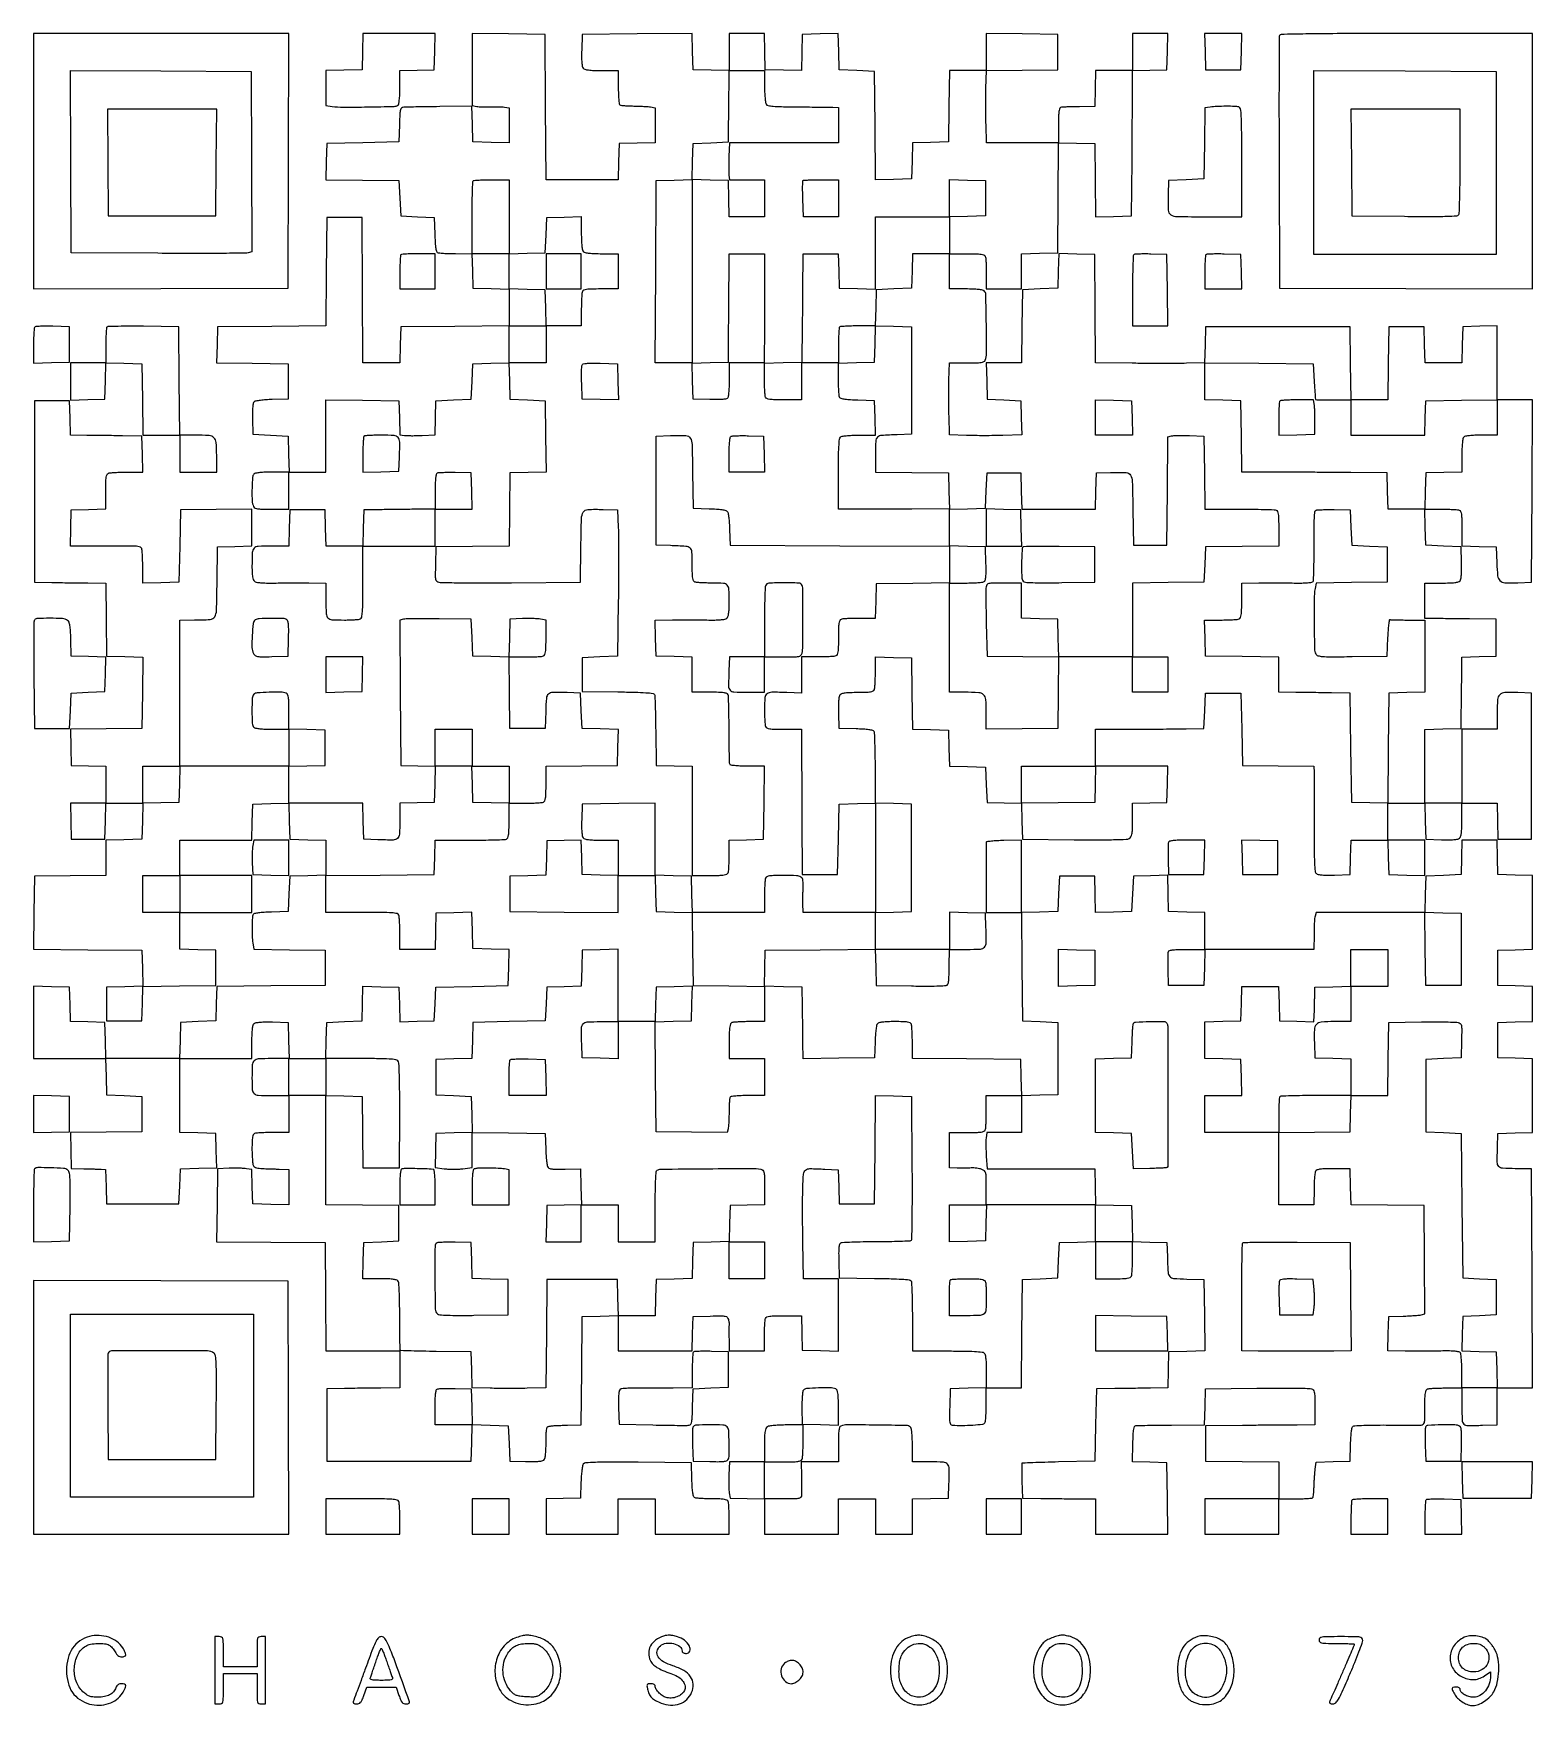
# Model space of a CAD drawing. Extents: x 179 to 1071, y 112 to 1107.
import ezdxf

# ---------------------------------------------------------------- set-up
doc = ezdxf.new("R2010")
doc.units = 0

msp = doc.modelspace()

# ---------------------------------------------------------------- linework, layer by layer
for points in [[(440, 1085.598958), (440, 1064.158911), (442.75, 1063.649252, 0.029332), (444.174576, 1063.470819, 0.009376), (446.307813, 1063.370042, 0.00932), (448.692594, 1063.346633, 0.010277), (451, 1063.414438, -0.00964), (453.307404, 1063.485181, -0.008744), (455.692187, 1063.470589, -0.008791), (457.825668, 1063.382662, -0.027601), (459.25, 1063.21964), (462, 1062.75), (462, 1052.341168), (462, 1041.932337), (451.25, 1042.216168), (440.5, 1042.5), (440.217485, 1053.120209), (439.93497, 1063.740418), (420.717485, 1063.512071, 0.000558), (413.194079, 1063.414275, 0.000789), (406.494475, 1063.309128, 0.000448), (400.83739, 1063.206341, 0.011224), (399.284983, 1063.141862, 0.154194), (398.040422, 1062.659233, 0.166204), (397.344435, 1061.562526, 0.048397), (397.012, 1059.192671, 0.003713), (396.784983, 1052.75), (396.5, 1042.5), (375, 1042), (353.5, 1041.5), (353.216367, 1030.769596), (352.932734, 1020.039192), (374.716367, 1019.769596), (396.5, 1019.5), (397, 1009), (397.5, 998.5), (407.5, 998), (417.5, 997.5), (417.788805, 987.535034, 0.00836), (417.987032, 983.199826, 0.019108), (418.315749, 979.944063, 0.01918), (418.737468, 977.589, 0.199883), (419.288805, 976.800347, 0.117131), (420.171497, 976.495122, 0.006998), (422.997998, 976.252233, 0.010203), (426.405302, 976.077213, 0.007335), (430.215017, 976.015313), (439.930034, 976), (440.215017, 965.75), (440.5, 955.5), (451.25, 955.216168), (462, 954.932337), (462, 943.980021), (462, 933.027706), (429.75, 932.763853), (397.5, 932.5), (397.216168, 921.75), (396.932337, 911), (385.976791, 911), (375.021245, 911), (374.760623, 954.25), (374.5, 997.5), (364, 997.5), (353.5, 997.5), (353.236165, 965.263835), (352.97233, 933.02767), (320.736165, 932.763835), (288.5, 932.5), (288.216371, 921.769986), (287.932742, 911.039971), (309.216371, 910.769986), (330.5, 910.5), (330.5, 900), (330.5, 889.5), (321.054124, 889.209882, 0.009872), (317.344222, 889.022568, 0.013478), (314.012996, 888.697932, 0.010272), (311.278232, 888.29958, 0.132654), (310.348748, 887.874472, 0.165771), (309.775651, 886.938715, 0.029529), (309.440097, 884.884549, 0.022993), (309.270289, 881.903576, 0.008333), (309.294624, 877.66459), (309.5, 868.5), (320, 868), (330.5, 867.5), (330.783832, 856.75), (331.067663, 846), (321.233832, 846, 0.008652), (316.945271, 845.925781, 0.018432), (313.637701, 845.688986, 0.019308), (311.201559, 845.328414, 0.151095), (310.2, 844.8, 0.180438), (309.359131, 842.958582, 0.010157), (309.033618, 836.583513, 0.015809), (309.039417, 830.235482, 0.05739), (309.630286, 826.25, 0.133542), (310.365943, 824.986773, 0.144985), (311.618562, 824.318691, 0.046747), (314.088289, 824.049468, 0.003789), (320.616631, 824), (331, 824), (331, 835), (331, 846), (342, 846), (353, 846), (353, 867.519502), (353, 889.039005), (374.75, 888.769502), (396.5, 888.5), (396.783785, 878.358541), (397.06757, 868.217082), (399.783785, 867.858541, 0.02649), (401.304684, 867.73925, 0.00559), (403.96865, 867.701616, 0.005841), (407.062666, 867.728645, 0.005511), (410.215876, 867.827811), (417.931752, 868.155621), (418.215876, 878.327811), (418.5, 888.5), (429, 889), (439.5, 889.5), (440, 900), (440.5, 910.5), (451.215829, 910.783485), (461.931657, 911.06697), (462.215829, 900.283485), (462.5, 889.5), (473, 889), (483.5, 888.5), (483.769789, 867.284032), (484.039577, 846.068065), (473.269789, 845.784032), (462.5, 845.5), (462.230552, 823.769448), (461.961104, 802.038896), (440.230552, 801.769448), (418.5, 801.5), (418.215323, 791.277755, 0.003545), (418.079284, 784.722963, 0.049332), (418.27968, 782.36892, 0.16148), (418.928239, 781.192123, 0.127963), (420.215323, 780.501711, 0.057262), (421.974818, 780.283462, 0.000649), (433.872626, 780.191679, 0.001991), (447.620959, 780.15821, 0.001296), (463.5, 780.223956), (504.5, 780.5), (504.769847, 801.735929, -0.003568), (505.10305, 818.525869, -0.129025), (506.177094, 822.210822, -0.254171), (508.861975, 823.793888, -0.017415), (518, 823.795054), (526.5, 823.5), (527, 813, -0.010049), (527.165247, 806.989472, -0.001847), (527.20625, 795.890625, -0.001984), (527.154726, 782.90406, -0.001804), (527, 769.5), (526.5, 736.5), (516, 736), (505.5, 735.5), (505.5, 725.5), (505.5, 715.5), (526.78906, 715.229999, -0.002847), (537.08855, 715.040709, -0.011191), (543.432564, 714.745803, -0.00951), (547.718734, 714.368278, -0.282214), (548.546273, 713.729999, -0.081791), (548.740587, 712.773693, -0.001135), (548.948224, 706.839437, -0.003151), (549.13029, 699.945606, -0.002065), (549.257213, 692), (549.5, 671.5), (560.25, 671.216168), (571, 670.932337), (571, 638.466168), (571, 606), (581.393011, 606, 0.005351), (586.960143, 606.059586, 0.030363), (589.913621, 606.30265, 0.063068), (591.601595, 606.76761, 0.205218), (592.393011, 607.581787, 0.070866), (592.631754, 608.625328, 0.00637), (592.821697, 611.308374, 0.008183), (592.955668, 614.529225, 0.006301), (593, 618.046804), (593, 626.930034), (603.25, 627.215017), (613.5, 627.5), (613.769502, 649.25), (614.039005, 671), (604.078519, 671, -0.009206), (600.217523, 671.071093, -0.013951), (596.865727, 671.288333, -0.008574), (594.117637, 671.591205, -0.226326), (593.511398, 671.981558, -0.130229), (593.266316, 672.78934, -0.001513), (593.082961, 678.420753, -0.004484), (592.948614, 684.955711, -0.002897), (592.904762, 692.523864, 0.002666), (592.86423, 700.125317, 0.003986), (592.740447, 706.766839, 0.001724), (592.570084, 712.433607, 0.083419), (592.345392, 713.542306, 0.222416), (591.583575, 714.276126, 0.049204), (589.772201, 714.70148, 0.027322), (586.727259, 714.938506, 0.005764), (581.393011, 715), (571, 715), (571, 725.466168), (571, 735.932337), (560.25, 736.216168), (549.5, 736.5), (549.216168, 747.25), (548.932337, 758), (559.216168, 758.115253, -0.002507), (563.897482, 758.144244, -0.001471), (569.499143, 758.134364, -0.001471), (575.100517, 758.091517, -0.002508), (579.780914, 758.018465, 0.007851), (584.425844, 757.995611, 0.018684), (587.874158, 758.161759, 0.021773), (590.358379, 758.484134, 0.130772), (591.530914, 759.025656, 0.138521), (592.227443, 760.037718, 0.043603), (592.668985, 761.839376, 0.029023), (592.925475, 764.526659, 0.009282), (593, 768.540657, 0.010594), (592.835257, 776.315309, 0.170723), (591.875418, 778.714542, 0.200213), (589.68089, 779.793223, 0.015413), (582.974799, 780, -0.006352), (579.484808, 780.044336, -0.008233), (576.287222, 780.178303, -0.006434), (573.623534, 780.368294, -0.070701), (572.581787, 780.606989, -0.201), (571.772602, 781.380901, -0.065386), (571.305418, 783.003282, -0.031694), (571.060638, 785.828545, -0.005765), (571, 791.087937, 0.013035), (570.804586, 798.582399, 0.20511), (569.701401, 800.827374, 0.163779), (567.209662, 801.836408, 0.00765), (558, 802.24922), (549.5, 802.5), (549.5, 835), (549.5, 867.5), (558, 867.795054, -0.017415), (567.138025, 867.793888, -0.254171), (569.822906, 866.210822, -0.129025), (570.89695, 862.525869, -0.003568), (571.230153, 845.735929), (571.5, 824.5), (581.156674, 824.214914, -0.008873), (585.395732, 824.01443, -0.019778), (588.606782, 823.677469, -0.021361), (590.933708, 823.23762, -0.163569), (591.866556, 822.66079, -0.13239), (592.294756, 821.725829, -0.010378), (592.695607, 818.989806, -0.013559), (593.021986, 815.656458, -0.009946), (593.209882, 811.945876), (593.5, 802.5), (658.75, 802.242758), (724, 801.985517), (724, 791.012261), (724, 780.039005), (702.25, 779.769502), (680.5, 779.5), (680.215017, 769.25), (679.930034, 759), (670.546804, 759, 0.005972), (666.837646, 758.955693, 0.007853), (663.455249, 758.821697, 0.005943), (660.637304, 758.632084, 0.071958), (659.581787, 758.393011, 0.204366), (658.768616, 757.605154, 0.063541), (658.303198, 755.93074, 0.030628), (658.059794, 753.003676, 0.005432), (658, 747.5, -0.005432), (657.940206, 741.996324, -0.030628), (657.696802, 739.06926, -0.063541), (657.231384, 737.394846, -0.204366), (656.418213, 736.606989, -0.07203), (655.361889, 736.367894, -0.005915), (652.534475, 736.178303, -0.007831), (649.140776, 736.044305, -0.005951), (645.418213, 736), (636, 736), (636.002334, 725.25), (636.004669, 714.5), (627.377274, 714.82702, 0.009404), (618.344673, 714.999376, 0.159019), (615.547228, 714.087442, 0.218714), (614.265996, 711.794899, 0.019748), (614, 705.062735, 0.00629), (614.044332, 701.539052, 0.008172), (614.178303, 698.313053, 0.006355), (614.368235, 695.625722, 0.070903), (614.606989, 694.581787, 0.205218), (615.398405, 693.76761, 0.063068), (617.086379, 693.30265, 0.030363), (620.039857, 693.059586, 0.005351), (625.606989, 693), (636, 693), (636.051713, 681.75, 0.000245), (636.083729, 675.455827, 0.000051), (636.146482, 664.404688, 0.000054), (636.222008, 651.576206, 0.000051), (636.301713, 638.5), (636.5, 606.5), (647, 606.5), (657.5, 606.5), (658, 627.5), (658.5, 648.5), (669.25, 648.783832), (680, 649.067663), (680, 616.533832), (680, 584), (658.5, 584), (637, 584), (636.903108, 589.25, -0.003839), (636.878512, 591.532596, -0.002857), (636.885108, 594.052528, -0.002887), (636.918634, 596.429253, -0.006539), (636.977894, 598.22669, 0.033042), (636.882385, 602.995621, 0.225673), (635.725549, 604.970055, 0.139526), (633.09757, 605.839865, 0.010593), (625.539601, 606, 0.005402), (620.012439, 605.940284, 0.03053), (617.075597, 605.697006, 0.063366), (615.396166, 605.231757, 0.204683), (614.606989, 604.418213, 0.07203), (614.367894, 603.361889, 0.005915), (614.178303, 600.534475, 0.007831), (614.044305, 597.140776, 0.005951), (614, 593.418213), (614, 584), (592.533832, 584), (571.067663, 584), (570.783832, 594.75), (570.5, 605.5), (559.75, 605.783832), (549, 606.067663), (549, 627.553334), (549, 649.039005), (527.25, 648.769502), (505.5, 648.5), (505.211141, 639.149285, 0.009044), (505.15859, 635.042317, 0.018924), (505.296386, 631.849829, 0.020746), (505.587315, 629.486141, 0.132968), (506.083586, 628.399285, 0.154085), (507.124417, 627.728754, 0.035127), (509.205854, 627.314808, 0.024181), (512.346734, 627.070162, 0.007345), (517.122445, 627), (527, 627), (527, 616.466168), (527, 605.932337), (516.25, 606.216168), (505.5, 606.5), (505.214635, 616.784593), (504.92927, 627.069185), (494.714635, 626.784593), (484.5, 626.5), (484.215387, 616.283481), (483.930773, 606.066961), (473.215387, 605.783481), (462.5, 605.5), (462.5, 595), (462.5, 584.5), (494.75, 584.236147), (527, 583.972294), (527, 594.986147), (527, 606), (537.966168, 606), (548.932337, 606), (549.216168, 595.25), (549.5, 584.5), (560.230591, 584.216365), (570.961183, 583.93273), (571.230591, 562.216365), (571.5, 540.5), (592.75, 540.230112), (614, 539.960225), (614, 529.480112), (614, 519), (605.081787, 519, 0.006277), (601.550804, 518.955669, 0.008159), (598.31865, 518.821697, 0.006338), (595.626193, 518.631778, 0.070946), (594.581787, 518.393011, 0.205218), (593.76761, 517.601595, 0.063068), (593.30265, 515.913621, 0.030363), (593.059586, 512.960143, 0.005351), (593, 507.393011), (593, 497), (603.5, 497), (614, 497), (614, 486), (614, 475), (604.059017, 475, 0.00904), (600.206338, 474.930338, 0.013724), (596.863562, 474.717433, 0.008318), (594.119629, 474.420801, 0.227008), (593.523529, 474.03807, 0.114568), (593.287138, 473.33751, 0.006655), (593.096337, 471.070962, 0.00982), (592.956918, 468.3415, 0.007049), (592.904095, 465.28807, -0.006357), (592.853991, 462.139959, -0.00719), (592.724075, 459.121063, -0.006624), (592.542938, 456.561021, -0.038788), (592.326266, 455.230442), (591.773366, 452.960884), (570.636683, 453.230442), (549.5, 453.5), (549.236379, 486.21603), (548.972758, 518.93206), (559.736379, 519.21603), (570.5, 519.5), (570.785361, 529.78419), (571.070721, 540.068381), (560.285361, 539.78419), (549.5, 539.5), (549.215017, 529.25), (548.930034, 519), (537.965017, 519), (527, 519), (527, 540.533832), (527, 562.067663), (516.25, 561.783832), (505.5, 561.5), (505.216519, 550.784613), (504.933039, 540.069227), (494.716519, 539.784613), (484.5, 539.5), (484, 529.5), (483.5, 519.5), (462, 519), (440.5, 518.5), (440.216508, 507.783492), (439.933016, 497.066984), (429.216508, 496.783492), (418.5, 496.5), (418.5, 486), (418.5, 475.5), (429, 475), (439.5, 474.5), (439.783485, 463.784171), (440.06697, 453.068343), (429.283485, 452.784171), (418.5, 452.5), (418.215858, 442.326222), (417.931717, 432.152444), (423.465858, 431.460999, 0.01941), (425.983267, 431.245277, 0.011571), (428.989971, 431.174524, 0.011574), (431.993419, 431.242898, 0.0196), (434.5, 431.456733), (440, 432.143913), (440, 442.591459), (440, 453.039005), (461.75, 452.769502), (483.5, 452.5), (483.790118, 443.054124, 0.010612), (483.983292, 439.337379, 0.014279), (484.325445, 435.984828, 0.011324), (484.748958, 433.236709, 0.130018), (485.20511, 432.252858, 0.155416), (486.198291, 431.61667, 0.039597), (488.102117, 431.265925, 0.026248), (490.988679, 431.119878, 0.007761), (495.414992, 431.197133), (504.5, 431.496799), (504.783473, 420.783752), (505.066946, 410.070705), (494.783473, 409.785353), (484.5, 409.5), (484.216168, 398.75), (483.932337, 388), (494.466168, 388), (505, 388), (505, 399), (505, 410), (516, 410), (527, 410), (527, 399), (527, 388), (538, 388), (549, 388), (549, 408.940983, -0.002933), (549.059234, 419.038575, -0.011101), (549.273548, 425.352018, -0.009839), (549.599131, 429.63853, -0.234601), (550.219058, 430.635385, -0.136684), (552.178663, 431.202891, -0.000378), (579.934159, 431.465211, -0.001009), (606.313638, 431.641357, -0.045567), (611.75, 431.170424, -0.140502), (613.014703, 430.549084, -0.158476), (613.685894, 429.378518, -0.047978), (613.952393, 426.974487, -0.003631), (614, 420.418406), (614, 410.069966), (603.75, 409.784983), (593.5, 409.5), (593.216508, 398.783492), (592.933016, 388.066984), (582.216508, 387.783492), (571.5, 387.5), (571.216508, 376.783492), (570.933016, 366.066984), (560.216508, 365.783492), (549.5, 365.5), (549.216168, 354.75), (548.932337, 344), (538, 344), (527.067663, 344), (526.783832, 354.75), (526.5, 365.5), (505.5, 365.5), (484.5, 365.5), (484.236226, 333.310308), (483.972453, 301.120616), (472.701591, 300.810308, -0.004295), (467.611438, 300.713913, -0.002625), (461.603655, 300.683297, -0.002631), (455.651786, 300.715525, -0.00467), (450.74855, 300.813683), (440.066371, 301.127365), (439.783186, 311.813683), (439.5, 322.5), (418.59528, 322.738054, -0.001675), (410.5535, 322.856569, -0.002717), (403.720183, 323.017317, -0.000425), (397.675205, 323.197534, -0.190958), (397.312218, 323.354449, -0.193488), (397.157699, 323.716739, -0.000477), (397.043453, 329.445946, -0.002894), (396.957852, 335.931481, -0.001786), (396.928562, 343.560173, 0.003835), (396.860247, 352.166245, 0.008974), (396.644325, 358.598731, 0.006131), (396.33312, 363.472649, 0.155408), (395.839179, 364.693778, 0.163387), (394.854613, 365.30307, 0.028009), (392.658192, 365.689708, 0.021862), (389.453382, 365.928989, 0.007702), (384.843724, 366), (374.932337, 366), (375.216168, 376.75), (375.5, 387.5), (386, 388), (396.5, 388.5), (396.5, 399), (396.5, 409.5), (374.75, 409.769502), (353, 410.039005), (353, 442.553334), (353, 475.067663), (363.75, 474.783832), (374.5, 474.5), (374.769888, 453.25), (375.039775, 432), (385.9622, 432), (396.884625, 432), (396.939239, 463.15124, 0.002127), (396.903499, 477.44845, 0.006499), (396.711937, 487.145828, 0.003944), (396.423564, 494.238199, 0.162457), (395.874482, 495.65124, 0.191067), (394.582432, 496.357911, 0.015441), (390.65356, 496.720493, 0.012573), (384.499009, 496.942159, 0.002714), (373.843724, 497), (352.932337, 497), (353.216168, 507.75), (353.5, 518.5), (364, 519), (374.5, 519.5), (374.785353, 529.783473), (375.070705, 540.066946), (385.785353, 539.783473), (396.5, 539.5), (396.785365, 529.215407), (397.07073, 518.930815), (407.285365, 519.215407), (417.5, 519.5), (418, 529.5), (418.5, 539.5), (440, 540), (461.5, 540.5), (461.783485, 551.215829), (462.06697, 561.931657), (451.283485, 562.215829), (440.5, 562.5), (440.215829, 573.283485), (439.931657, 584.06697), (429.215829, 583.783485), (418.5, 583.5), (418.216168, 572.75), (417.932337, 562), (407.466168, 562), (397, 562), (397, 571.418213, 0.005951), (396.955695, 575.140776, 0.007831), (396.821697, 578.534475, 0.005915), (396.632106, 581.361889, 0.07203), (396.393011, 582.418213, 0.258697), (395.337463, 583.303854, 0.030015), (392.164693, 583.724422, 0.015901), (386.514173, 583.950434, 0.002045), (374.393011, 584), (353, 584), (353, 594.986147), (353, 605.972294), (385.25, 606.236147), (417.5, 606.5), (417.784983, 616.75), (418.069966, 627), (438.453196, 627, 0.002776), (446.37868, 627.043995, 0.004131), (453.313501, 627.178303, 0.001846), (459.220809, 627.363378, 0.083039), (460.418213, 627.606989, 0.205218), (461.23239, 628.398405, 0.063068), (461.69735, 630.086379, 0.030363), (461.940414, 633.039857, 0.005351), (462, 638.606989), (462, 649), (471.418213, 649, 0.005951), (475.140776, 649.044305, 0.007831), (478.534475, 649.178303, 0.005915), (481.361889, 649.367894, 0.07203), (482.418213, 649.606989, 0.20506), (483.232204, 650.397746, 0.063156), (483.697249, 652.083197, 0.030412), (483.940376, 655.031766, 0.005366), (484, 660.587101), (484, 670.960225), (505.25, 671.230112), (526.5, 671.5), (526.783485, 682.215829), (527.06697, 692.931657), (516.283485, 693.215829), (505.5, 693.5), (505, 704), (504.5, 714.5), (496.503355, 714.796504, 0.010944), (488.041159, 714.924926, 0.179106), (485.432921, 713.939704, 0.195806), (484.211819, 711.526579, 0.013482), (483.784869, 703.7397), (483.5, 693.5), (473, 693.5), (462.5, 693.5), (462.230112, 714.75), (461.960225, 736), (471.398325, 736, 0.005938), (475.128509, 736.044304, 0.007818), (478.528633, 736.178303, 0.005899), (481.361431, 736.367881, 0.072071), (482.418213, 736.606989, 0.204858), (483.231965, 737.396901, 0.063268), (483.697119, 739.079129, 0.030475), (483.940327, 742.021421, 0.005385), (484, 747.561676), (484, 757.909374), (480.75, 758.511177, 0.030569), (479.012596, 758.724159, 0.008349), (476.251562, 758.846169, 0.00841), (473.109769, 758.879612, 0.008667), (470, 758.80649), (462.5, 758.5), (462.216936, 747.216504), (461.933871, 735.933007), (451.216936, 736.216504), (440.5, 736.5), (440, 747.5), (439.5, 758.5), (420.5, 758.732923, 0.002601), (413.056724, 758.785452, 0.003659), (406.417197, 758.749188, 0.002165), (400.827296, 758.653538, 0.049588), (399.239394, 758.461209), (396.978787, 757.956572), (397.239394, 714.728286), (397.5, 671.5), (407.783473, 671.214647), (418.066946, 670.929295), (417.783473, 660.214647), (417.5, 649.5), (407.25, 649.215017), (397, 648.930034), (397, 638.484069, -0.013279), (396.787682, 630.491055, -0.203503), (395.601462, 628.064186, -0.179309), (392.962726, 627.07159, -0.009911), (384, 627.204946), (375.5, 627.5), (375.216168, 638.25), (374.932337, 649), (352.966168, 649), (331, 649), (331, 659.966168), (331, 670.932337), (341.75, 671.216168), (352.5, 671.5), (352.5, 682), (352.5, 692.5), (341.75, 692.783832), (331, 693.067663), (331, 703.426843, 0.005377), (330.940349, 708.973908, 0.030446), (330.697178, 711.919034, 0.063217), (330.232073, 713.602718, 0.20495), (329.418213, 714.393011, 0.087326), (326.131964, 715.032511, 0.012209), (319.18065, 714.98781, 0.008428), (312.075108, 714.648595, 0.182186), (310.2, 713.8, 0.186179), (309.167998, 711.47192, 0.012279), (308.98448, 704, 0.012279), (309.167998, 696.52808, 0.186179), (310.2, 694.2, 0.150969), (311.200304, 693.671932, 0.019349), (313.630442, 693.311224, 0.018472), (316.928253, 693.074295, 0.008695), (321.2, 693), (331, 693), (331, 682), (331, 671), (298.5, 671), (266, 671), (266, 714.5), (266, 758), (274.75, 758.013655, 0.016275), (284.121298, 758.333408, 0.245079), (286.820449, 759.978399, 0.129621), (287.896911, 763.653032, 0.003604), (288.230437, 780.361515), (288.5, 801.5), (298.75, 801.784983), (309, 802.069966), (309, 813.025042), (309, 823.980117), (287.75, 823.740059), (266.5, 823.5), (266, 802), (265.5, 780.5), (254.75, 780.216168), (244, 779.932337), (244, 789.384381, 0.006126), (243.954184, 793.123753, 0.008008), (243.815674, 796.540234, 0.006143), (243.619493, 799.386313, 0.071446), (243.372506, 800.471648, 0.195534), (242.581385, 801.316438, 0.072975), (240.992722, 801.784127, 0.03272), (238.163603, 801.997266, 0.00525), (232.622506, 801.993265, -0.00139), (227.969164, 801.953979, -0.000777), (222.305736, 801.930706, -0.000775), (216.579511, 801.924942, -0.001259), (211.716168, 801.93983), (200.932337, 802), (201.216168, 812.75), (201.5, 823.5), (211.75, 823.784983), (222, 824.069966), (222, 834.427994, -0.005378), (222.059653, 839.974376, -0.030449), (222.302828, 842.919218, -0.063222), (222.767938, 844.602756, -0.204941), (223.581787, 845.393011, -0.0721), (224.638889, 845.632128, -0.005887), (227.475463, 845.821697, -0.007809), (230.880092, 845.955696, -0.00593), (234.615619, 846), (244.067663, 846), (243.783832, 856.75), (243.5, 867.5), (232, 867.631648, -0.000051), (226.889387, 867.690669, -0.000034), (221.024339, 867.75939, -0.000034), (215.328393, 867.826896, -0.000066), (210.784983, 867.881648), (201.069966, 868), (200.784983, 878.25), (200.5, 888.5), (190, 888.5), (179.5, 888.5), (179.5, 834.5), (179.5, 780.5), (190, 780.324274, 0.000786), (194.795757, 780.251555, 0.000454), (200.567709, 780.178349, 0.000453), (206.36156, 780.115377, 0.00076), (211.230498, 780.074274), (221.960995, 780), (222.230498, 758.25), (222.5, 736.5), (233.269789, 736.215968), (244.039577, 735.931935), (243.769789, 714.715968), (243.5, 693.5), (222.216371, 693.230014), (200.932742, 692.960029), (201.216371, 682.230014), (201.5, 671.5), (211.75, 671.215017), (222, 670.930034), (222, 659.965017), (222, 649), (211.466168, 649), (200.932337, 649), (201.216168, 638.25), (201.5, 627.5), (211.5, 627.5), (221.5, 627.5), (221.783832, 638.25), (222.067663, 649), (233.067663, 649), (244.067663, 649), (243.783832, 638.25), (243.5, 627.5), (232.75, 627.216168), (222, 626.932337), (222, 616.486056), (222, 606.039775), (200.75, 605.769888), (179.5, 605.5), (179.230536, 583.763879), (178.961073, 562.027758), (211.230536, 561.763879), (243.5, 561.5), (243.783485, 550.784171), (244.06697, 540.068343), (233.283485, 539.784171), (222.5, 539.5), (222.5, 529.5), (222.5, 519.5), (233, 519.5), (243.5, 519.5), (243.784769, 529.730595), (244.069538, 539.961189), (265.784769, 540.230595), (287.5, 540.5), (287.5, 551), (287.5, 561.5), (276.75, 561.783832), (266, 562.067663), (266, 573.033832), (266, 584), (287.5, 584), (309, 584), (309, 595), (309, 606), (287.5, 606), (266, 606), (266, 616.5), (266, 627), (276.25, 627.056788, -0.00129), (280.982034, 627.070799, -0.000705), (286.783656, 627.064827, -0.000703), (292.676928, 627.042163, -0.00112), (297.715637, 627.00441), (308.931274, 626.895243), (309.215637, 637.697622), (309.5, 648.5), (320.215829, 648.783485), (330.931657, 649.06697), (331.215829, 638.283485), (331.5, 627.5), (342.25, 627.216168), (353, 626.932337), (353, 616.5), (353, 606.067663), (342.25, 605.783832), (331.5, 605.5), (331, 595), (330.5, 584.5), (320.535034, 584.211195, 0.008364), (316.200526, 584.012965, 0.019097), (312.944049, 583.684195, 0.019162), (310.58782, 583.262426, 0.199573), (309.798145, 582.711195, 0.133738), (309.246049, 580.935948, 0.006943), (309.114806, 574.897523, 0.011738), (309.208974, 568.873059, 0.034887), (309.657397, 564.769669), (310.15027, 562.039338), (331.325135, 561.769669), (352.5, 561.5), (352.5, 551), (352.5, 540.5), (320.284831, 540.236193), (288.069661, 539.972386), (287.784831, 529.736193), (287.5, 519.5), (277, 519), (266.5, 518.5), (266.216168, 507.75), (265.932337, 497), (244, 497), (222.067663, 497), (221.783832, 507.75), (221.5, 518.5), (211.284601, 518.784601), (201.069202, 519.069202), (200.784601, 529.284601), (200.5, 539.5), (189.75, 539.783832), (179, 540.067663), (179, 518.533832), (179, 497), (200.466168, 497), (221.932337, 497), (222.216168, 486.25), (222.5, 475.5), (233, 475), (243.5, 474.5), (243.5, 464), (243.5, 453.5), (222.216371, 453.230014), (200.932742, 452.960029), (201.216371, 442.312465), (201.5, 431.6649), (209, 431.490145, -0.001128), (212.070482, 431.411668, -0.001181), (215.094411, 431.320402, -0.001132), (217.70589, 431.229492, -0.005239), (219.215017, 431.157695), (221.930034, 431), (222.215017, 420.75), (222.5, 410.5), (244, 410.5), (265.5, 410.5), (266, 421), (266.5, 431.5), (277.284606, 431.784183), (288.069211, 432.068365), (287.784606, 442.284183), (287.5, 452.5), (276.75, 452.783832), (266, 453.067663), (266, 475.033832), (266, 497), (287.5, 497), (309, 497), (309, 506.877555, -0.007345), (309.070162, 511.653266, -0.024181), (309.314808, 514.794146, -0.035127), (309.728754, 516.875583, -0.154085), (310.399285, 517.916414, -0.132968), (311.486141, 518.412685, -0.020746), (313.849829, 518.703614, -0.018924), (317.042317, 518.84141, -0.009044), (321.149285, 518.788859), (330.5, 518.5), (330.783832, 507.75), (331.067663, 497), (320.650463, 497, 0.0121), (312.745423, 496.808669, 0.186712), (310.302679, 495.724913, 0.185684), (309.218618, 493.276814, 0.011944), (309.013655, 485.331787, 0.014569), (309.203143, 478.375104, 0.1992), (310.280498, 476.14265, 0.173193), (312.690882, 475.166082, 0.010489), (320.606989, 475), (331, 475), (331, 464), (331, 453), (321.581787, 453, 0.005951), (317.859224, 452.955695, 0.007831), (314.465525, 452.821697, 0.005915), (311.638111, 452.632106, 0.07203), (310.581787, 452.393011, 0.190061), (309.785864, 451.663266, 0.071459), (309.315682, 450.197627, 0.035402), (309.070745, 447.679954, 0.006995), (309.015313, 443.143011, 0.009521), (309.086359, 439.729884, 0.012559), (309.288396, 436.624584, 0.010019), (309.571846, 434.061101, 0.108977), (309.923453, 433.089615, 0.138758), (310.563693, 432.515865, 0.042405), (311.787419, 432.040986, 0.037149), (313.366603, 431.702499, 0.026998), (315.158141, 431.553638, -0.000805), (317.228709, 431.490407, -0.000375), (319.913641, 431.40207, -0.000372), (322.73135, 431.30515, -0.00052), (325.25, 431.214023), (331, 431), (331, 420.466168), (331, 409.932337), (320.25, 410.216168), (309.5, 410.5), (309.215446, 420.711169), (308.930891, 430.922339), (305.715446, 431.450124, 0.026056), (304.019177, 431.638483, 0.007556), (301.388287, 431.752679, 0.007575), (298.415821, 431.791671, 0.008023), (295.5, 431.738954), (288.5, 431.5), (288.230536, 409.763879), (287.961073, 388.027758), (320.230536, 387.763879), (352.5, 387.5), (352.763853, 355.25), (353.027706, 323), (375.013853, 323), (397, 323), (397, 312), (397, 301), (385.75, 300.925726, 0.000756), (380.680609, 300.884593, 0.000467), (374.720312, 300.821651, 0.000468), (368.83123, 300.748444, 0.000842), (364, 300.675726), (353.5, 300.5), (353.5, 279), (353.5, 257.5), (396.5, 257.5), (439.5, 257.5), (439.784686, 268.334198), (440.069372, 279.168395), (450.784686, 278.834198), (461.5, 278.5), (462, 268), (462.5, 257.5), (471.850715, 257.211141, 0.009044), (475.957683, 257.15859, 0.018924), (479.150171, 257.296386, 0.020746), (481.513859, 257.587315, 0.132968), (482.600715, 258.083586, 0.151559), (483.265688, 259.104681, 0.036119), (483.681736, 261.113655, 0.025065), (483.9285, 264.120571, 0.007941), (484, 268.622445, -0.007031), (484.062523, 273.068568, -0.025706), (484.286399, 275.877848, -0.037987), (484.652471, 277.62218, -0.308235), (485.25, 278.11535, 0.009119), (485.801517, 278.176405, 0.006205), (486.426562, 278.265064, 0.006254), (487.02778, 278.365684, 0.012489), (487.5, 278.463035, -0.04467), (488.200358, 278.56102, -0.002025), (490.625618, 278.671865, -0.003374), (493.508206, 278.772433, -0.002409), (496.736147, 278.847686), (504.972294, 279), (505.236147, 311.25), (505.5, 343.5), (516.25, 343.783832), (527, 344.067663), (527, 333.533832), (527, 323), (548.965017, 323), (570.930034, 323), (571.215017, 333.25), (571.5, 343.5), (581.722245, 343.784677, -0.003488), (588.334543, 343.922669, -0.050684), (590.662172, 343.718733, -0.165802), (591.830539, 343.053969, -0.120322), (592.534088, 341.720206, -0.014931), (592.746531, 340.752221, -0.015552), (592.897539, 339.786309, -0.015411), (592.976104, 338.945432, -0.063258), (592.943422, 338.435529, 0.043569), (592.876339, 337.788254, 0.002158), (592.850897, 335.645124, 0.003471), (592.849335, 333.095394, 0.002501), (592.881579, 330.25), (593, 323), (603.5, 323), (614, 323), (614, 331.918213, -0.006277), (614.044331, 335.449196, -0.008159), (614.178303, 338.68135, -0.006338), (614.368222, 341.373807, -0.070946), (614.606989, 342.418213, -0.204941), (615.397244, 343.232062, -0.063222), (617.080782, 343.697172, -0.030449), (620.025624, 343.940347, -0.005378), (625.572006, 344), (635.930034, 344), (636.215017, 333.75), (636.5, 323.5), (647.25, 323.216168), (658, 322.932337), (658, 344.466168), (658, 366), (647.56992, 366), (637.13984, 366), (636.81992, 387.75, -0.001889), (636.720363, 396.857852, -0.001729), (636.685706, 406.238002, -0.001728), (636.712662, 414.612139, -0.005663), (636.81227, 420.145327, -0.012188), (637.248322, 428.257475, -0.199889), (638.460453, 430.628106, -0.182464), (641.045584, 431.550148, -0.009869), (649.859204, 431.214292), (657.932828, 430.746918), (658.216414, 420.623459), (658.5, 410.5), (669, 410.5), (679.5, 410.5), (679.763898, 442.783691), (680.027795, 475.067381), (690.763898, 474.783691), (701.5, 474.5), (701.761001, 432.061001, -0.001855), (701.800845, 415.730559, -0.003004), (701.699774, 401.842899, -0.00051), (701.524416, 389.585545, -0.194932), (701.186057, 388.786057, -0.186256), (700.42396, 388.448366, -0.002108), (694.742685, 388.194812, -0.006138), (688.122724, 388.008691, -0.003921), (680.425056, 387.947191, 0.003768), (672.695853, 387.887808, 0.00571), (665.974567, 387.708725, 0.0024), (660.246784, 387.463095, 0.128383), (659.211769, 387.139491, 0.198576), (658.603907, 386.28866, 0.033838), (658.278701, 384.281734, 0.023707), (658.137987, 381.197464, 0.006811), (658.211769, 376.417355), (658.5, 366.5), (679.453905, 366.229091, -0.003025), (689.461676, 366.039141, -0.01097), (695.820243, 365.740282, -0.009456), (700.178296, 365.35659, -0.228384), (701.188593, 364.729091, -0.130767), (701.503225, 363.732757, -0.002194), (701.744518, 357.912608, -0.005478), (701.922315, 351.099654, -0.003595), (701.984687, 343.25), (702, 323), (722.8, 323, -0.003169), (732.593081, 322.937931, -0.010454), (739.045513, 322.721154, -0.00933), (743.538104, 322.391927, -0.175156), (744.8, 321.8, -0.150842), (745.32772, 320.800954, -0.01939), (745.688563, 318.376818, -0.018512), (745.925628, 315.088767, -0.008739), (746, 310.833832), (746, 301.067663), (735.25, 300.783832), (724.5, 300.5), (724.216168, 289.75, 0.003787), (724.096428, 283.38925, 0.03711), (724.265201, 280.711219, 0.117919), (724.770434, 279.415829, 0.228032), (725.716168, 278.879639, 0.018888), (731.670336, 278.70335, 0.015344), (738.050698, 278.95141, 0.00813), (743.904989, 279.454965, 0.229704), (745.166069, 280.234465, 0.115966), (745.484271, 281.149452, 0.007401), (745.737902, 283.992312, 0.010529), (745.920319, 287.423008, 0.007624), (745.984687, 291.25), (746, 301), (756.486147, 301), (766.972294, 301), (767.236147, 333.25), (767.5, 365.5), (778, 366), (788.5, 366.5), (789, 377), (789.5, 387.5), (800.25, 387.783832), (811, 388.067663), (811, 377.033832), (811, 366), (821.393011, 366, 0.005351), (826.960143, 366.059586, 0.030363), (829.913621, 366.30265, 0.063068), (831.601595, 366.76761, 0.205218), (832.393011, 367.581787, 0.072102), (832.632129, 368.638915, 0.005887), (832.821697, 371.475801, 0.007809), (832.955696, 374.880803, 0.005929), (833, 378.616771), (833, 388.069966), (843.25, 387.784983), (853.5, 387.5), (853.75078, 379, 0.008001), (854.167162, 369.85434, 0.165236), (855.196667, 367.34273, 0.196929), (857.49116, 366.190479, 0.012174), (865.2603, 365.784869), (875.5, 365.5), (875.769789, 344.284032), (876.039577, 323.068065), (865.269789, 322.784032), (854.5, 322.5), (854.216168, 311.75), (853.932337, 301), (843.716168, 300.878498, -0.000018), (839.011865, 300.822715, -0.00001), (833.269749, 300.754941, -0.00001), (827.453221, 300.686515, -0.000016), (822.5, 300.628498), (811.5, 300.5), (811, 279), (810.5, 257.5), (789, 256.949707, 0.000837), (780.736355, 256.724349, 0.001369), (773.731911, 256.502398, 0.000137), (767.470063, 256.285105, 0.145075), (767.215017, 256.199707, 0.243658), (767.102679, 255.984742, 0.000888), (767.097461, 253.047726, 0.004298), (767.126288, 249.694038, 0.002651), (767.215017, 245.75), (767.5, 235.5), (778.5, 235.295446, 0.001111), (783.490286, 235.213743, 0.000664), (789.426562, 235.13763, 0.000664), (795.339105, 235.077525, 0.001152), (800.25, 235.045446), (811, 235), (811, 224.5), (811, 214), (832.519888, 214), (854.039775, 214), (853.769888, 235.25), (853.5, 256.5), (843.216527, 256.785353), (832.933054, 257.070705), (833.216527, 267.785353, -0.005159), (833.423758, 273.419085, -0.028969), (833.73962, 276.416048, -0.060504), (834.222008, 278.069978, -0.275849), (835, 278.63465, -0.01907), (836.110313, 278.69176, -0.000368), (841.850999, 278.763631, -0.000888), (848.552126, 278.83069, -0.000595), (856.216168, 278.88465), (875.932337, 279), (876.216168, 289.75), (876.5, 300.5), (907, 300.779881, -0.001543), (918.833446, 300.851959, -0.002337), (929.128125, 300.834787, -0.000876), (937.982137, 300.763127, -0.057195), (939.5, 300.573771, -0.168817), (940.592675, 299.868988, -0.121614), (941.191055, 298.534141, -0.040844), (941.448808, 295.905343, -0.004024), (941.5, 289.544095), (941.5, 279.000412), (931, 278.939798, 0.000371), (925.512826, 278.904048, 0.00011), (917.121875, 278.841297, 0.000111), (907.692912, 278.766623, 0.000119), (898.5, 278.689593), (876.5, 278.5), (876.5, 268), (876.5, 257.5), (898.25, 257.230498), (920, 256.960995), (920, 245.980498), (920, 235), (898, 235), (876, 235), (876, 224.5), (876, 214), (898, 214), (920, 214), (920, 224.5), (920, 235), (929.940983, 235, 0.00746), (933.786464, 235.057378, 0.011518), (937.105837, 235.233054, 0.00599), (939.864695, 235.476159, 0.233445), (940.372299, 235.793375, 0.10677), (940.574085, 236.362294, 0.00702), (940.773561, 238.103455, 0.009921), (940.942349, 240.203897, 0.007236), (941.049745, 242.543375, -0.005029), (941.157143, 245.132315, -0.003738), (941.325846, 247.988754, -0.003778), (941.525526, 250.681363, -0.008533), (941.726907, 252.716215), (942.216955, 256.932429), (952.358477, 257.216215), (962.5, 257.5), (962.788805, 267.464966, -0.008416), (962.987076, 271.790426, -0.018954), (963.316526, 275.05615, -0.018924), (963.738947, 277.427478, -0.195608), (964.288805, 278.230394, -0.134951), (965.267295, 278.550002, -0.002653), (970.578586, 278.773852, -0.006148), (976.822542, 278.926984, -0.004062), (984, 278.95641, 0.000341), (991.250894, 278.932183, 0.000479), (997.726562, 278.921168, 0.000282), (1003.186899, 278.920185, 0.00646), (1004.75, 278.940981, 0.150543), (1006.016919, 279.36796, 0.185809), (1006.694457, 280.403322, 0.049738), (1006.955759, 282.713302, 0.003312), (1007, 289.393011, -0.005351), (1007.059586, 294.960143, -0.030363), (1007.30265, 297.913621, -0.063068), (1007.76761, 299.601595, -0.205218), (1008.581787, 300.393011, -0.07203), (1009.638111, 300.632106, -0.005915), (1012.465525, 300.821697, -0.007831), (1015.859224, 300.955695, -0.005951), (1019.581787, 301), (1029, 301), (1029, 290.116631, 0.009516), (1029.159089, 281.758256, 0.199519), (1030.182582, 279.537886, 0.189407), (1032.499203, 278.63769, 0.008445), (1041.25, 278.818372), (1050, 279.146947), (1050, 290.073474), (1050, 301), (1060.507242, 301), (1071.014483, 301), (1070.757242, 366.25), (1070.5, 431.5), (1060.704844, 431.5, -0.013476), (1053.2306, 431.701484, -0.207462), (1050.977276, 432.826381, -0.175915), (1050.063646, 435.326274, -0.009205), (1050.204946, 444), (1050.5, 452.5), (1060.75, 452.784983), (1071, 453.069966), (1071, 475), (1071, 496.930034), (1060.75, 497.215017), (1050.5, 497.5), (1050.5, 508), (1050.5, 518.5), (1060.75, 518.784983), (1071, 519.069966), (1071, 529.5), (1071, 539.930034), (1060.75, 540.215017), (1050.5, 540.5), (1050.5, 551), (1050.5, 561.5), (1060.75, 561.784983), (1071, 562.069966), (1071, 584), (1071, 605.930034), (1060.75, 606.215017), (1050.5, 606.5), (1050.215017, 616.75), (1049.930034, 627), (1039.5, 627), (1029.069966, 627), (1028.784983, 616.75), (1028.5, 606.5), (1018, 606), (1007.5, 605.5), (1007.216168, 594.75), (1006.932337, 584), (974.5828, 584), (942.233263, 584), (941.630286, 581.75, 0.044946), (941.394203, 580.391033, 0.006544), (941.200423, 577.590625, 0.007361), (941.063073, 574.265037, 0.006249), (941.013655, 570.75), (941, 562), (908.5, 562), (876, 562), (876, 572.966168), (876, 583.932337), (865.25, 584.216168), (854.5, 584.5), (854.215817, 595.284606), (853.931635, 606.069211), (843.715817, 605.784606), (833.5, 605.5), (833, 595), (832.5, 584.5), (821.784171, 584.216515), (811.068343, 583.93303), (810.784171, 594.716515), (810.5, 605.5), (800, 605.5), (789.5, 605.5), (789, 595), (788.5, 584.5), (777.75, 584.216168), (767, 583.932337), (767, 605.5), (767, 627.067663), (756.495666, 626.783832, 0.00669), (752.468332, 626.621065, 0.011093), (749.078253, 626.363063, 0.004852), (746.268611, 626.058869, 0.381842), (745.995666, 625.75, -0.001387), (745.99743, 625.163044, -0.000007), (745.998727, 619.198437, -0.000031), (745.999687, 612.412261, -0.00002), (746, 604.5), (746, 584), (756.486147, 584), (766.972294, 584), (767.236147, 551.75), (767.5, 519.5), (778, 519), (788.5, 518.5), (788.5, 497), (788.5, 475.5), (777.784171, 475.216515), (767.068343, 474.93303), (766.784171, 485.716515), (766.5, 496.5), (734.25, 496.763853), (702, 497.027706), (702, 506.432066, 0.005959), (701.955694, 510.149321, 0.007839), (701.821697, 513.538545, 0.005926), (701.632097, 516.362208, 0.072001), (701.393011, 517.418213, 0.195813), (700.640217, 518.221211, 0.068138), (699.093468, 518.690975, 0.033385), (696.417502, 518.937985, 0.006325), (691.515456, 519, 0.008505), (687.246787, 518.927386, 0.022826), (684.218642, 518.685644, 0.029015), (682.121827, 518.29689, 0.160543), (681.162563, 517.695876, 0.131421), (680.722996, 516.740901, 0.010763), (680.312947, 514.000112, 0.013854), (679.980158, 510.65896, 0.010217), (679.790118, 506.945876), (679.5, 497.5), (658.25, 497.230112), (637, 496.960225), (636.881648, 506.730112, -0.000059), (636.826893, 511.29486, -0.000031), (636.75939, 517.00822, -0.00003), (636.690668, 522.885512, -0.000046), (636.631648, 528), (636.5, 539.5), (625.216504, 539.783064), (613.933007, 540.066129), (614.216504, 550.783064), (614.5, 561.5), (647.21603, 561.763621), (679.93206, 562.027242), (680.21603, 551.263621), (680.5, 540.5), (701.428109, 540.22917, 0.002701), (711.928451, 540.150006, 0.012029), (718.091209, 540.285113, 0.012869), (722.095412, 540.572759, 0.230932), (723.162796, 541.22917, 0.115844), (723.482259, 542.147219, 0.007444), (723.73694, 544.990756, 0.010563), (723.920078, 548.422631, 0.007655), (723.984687, 552.25), (724, 562), (734.480948, 562, 0.01319), (742.50249, 562.211645, 0.203196), (744.933469, 563.397028, 0.179688), (745.928151, 566.034911, 0.009927), (745.795054, 575), (745.5, 583.5), (734.75, 583.783832), (724, 584.067663), (724, 573.033832), (724, 562), (702, 562), (680, 562), (680, 572.966168), (680, 583.932337), (690.75, 584.216168), (701.5, 584.5), (701.5, 616.5), (701.5, 648.5), (690.75, 648.783832), (680, 649.067663), (679.984687, 669.783832, 0.003465), (679.923128, 677.810968, 0.005297), (679.747767, 684.770414, 0.002055), (679.510053, 690.725462, 0.131274), (679.199653, 691.711195, 0.199883), (678.411, 692.262532, 0.01918), (676.055937, 692.684251, 0.019108), (672.800174, 693.012968, 0.00836), (668.464966, 693.211195), (658.5, 693.5), (658.211141, 702.850715, -0.009044), (658.15859, 706.957683, -0.018924), (658.296386, 710.150171, -0.020746), (658.587315, 712.513859, -0.132968), (659.083586, 713.600715, -0.151003), (660.100349, 714.264443, -0.036329), (662.093886, 714.680948, -0.025261), (665.072106, 714.928195, -0.008079), (669.515456, 715, 0.006325), (674.417502, 715.062015, 0.033385), (677.093468, 715.309025, 0.068138), (678.640217, 715.778789, 0.195813), (679.393011, 716.581787, 0.071023), (679.631801, 717.627025, 0.006308), (679.821697, 720.328588, 0.008136), (679.955671, 723.571673, 0.006254), (680, 727.115619), (680, 736.067663), (690.75, 735.783832), (701.5, 735.5), (701.76979, 714.283631), (702.03958, 693.067262), (712.76979, 692.783631), (723.5, 692.5), (723.783492, 681.783492), (724.066984, 671.066984), (734.783492, 670.783492), (745.5, 670.5), (746, 660), (746.5, 649.5), (756.716519, 649.215387), (766.933039, 648.930773), (767.216519, 638.215387), (767.5, 627.5), (798.288634, 627.235492, 0.002361), (811.786457, 627.183259, 0.00578), (821.717299, 627.306516, 0.003546), (829.270265, 627.541199, 0.113798), (831.038634, 628.020676, 0.133164), (832.092013, 629.014205, 0.093543), (832.674192, 630.545474, 0.039086), (832.940932, 633.240813, 0.005128), (833, 639.000201), (833, 648.930034), (843.25, 649.215017), (853.5, 649.5), (853.783832, 660.25), (854.067663, 671), (832.533832, 671), (811, 671), (811, 682), (811, 693), (832.75, 693.046894, 0.000728), (841.847196, 693.079753, 0.000671), (851.195312, 693.139675, 0.000669), (859.526299, 693.21541, 0.002228), (865, 693.296894), (875.5, 693.5), (876, 704), (876.5, 714.5), (887, 714.5), (897.5, 714.5), (898, 693), (898.5, 671.5), (919.75, 671.230112), (941, 670.960225), (941.106718, 667.230112, -0.006799), (941.144944, 664.682583, -0.000353), (941.150686, 656.480171, -0.00056), (941.139714, 646.727274, -0.000406), (941.106534, 635.872598, 0.00182), (941.103173, 621.184489, 0.010364), (941.291693, 613.376526, 0.012783), (941.633683, 608.529052, 0.198048), (942.399101, 607.083739, 0.132955), (943.486105, 606.587366, 0.020756), (945.849571, 606.296387, 0.018928), (949.041982, 606.158579, 0.009043), (953.149285, 606.211141), (962.5, 606.5), (962.784983, 616.75), (963.069966, 627), (974, 627), (984.930034, 627), (985.215017, 616.75), (985.5, 606.5), (996.25, 606.216168), (1007, 605.932337), (1007, 616.466168), (1007, 627), (996, 627), (985, 627), (985, 638), (985, 649), (995.966168, 649), (1006.932337, 649), (1007.216168, 638.25), (1007.5, 627.5), (1016.850715, 627.211141, 0.009044), (1020.957683, 627.15859, 0.018924), (1024.150171, 627.296386, 0.020746), (1026.513859, 627.587315, 0.132968), (1027.600715, 628.083586, 0.154085), (1028.271246, 629.124417, 0.035127), (1028.685192, 631.205854, 0.024181), (1028.929838, 634.346734, 0.007345), (1029, 639.122445), (1029, 649), (1039.466168, 649), (1049.932337, 649), (1050.216168, 638.25), (1050.5, 627.5), (1060.5, 627.5), (1070.5, 627.5), (1070.5, 671), (1070.5, 714.5), (1062.259538, 714.790288, 0.017872), (1054.49937, 714.786195, 0.184841), (1051.608188, 713.557606, 0.185014), (1050.277655, 710.713153, 0.017911), (1050, 702.964816), (1050, 693), (1039.5, 693), (1029, 693), (1029, 671), (1029, 649), (1018, 649), (1007, 649), (1007, 670.966168), (1007, 692.932337), (1017.75, 693.216168), (1028.5, 693.5), (1028.677892, 704.5, 0.000677), (1028.751286, 709.453144, 0.00042), (1028.82471, 715.269411, 0.000421), (1028.887535, 721.011162, 0.00076), (1028.927892, 725.715017), (1029, 735.930034), (1039.25, 736.215017), (1049.5, 736.5), (1049.5, 747.5), (1049.5, 758.5), (1033.5, 758.646897, -0.000309), (1026.989401, 758.710701, -0.000336), (1020.657813, 758.78093, -0.000315), (1015.233829, 758.848164, -0.001653), (1012.25, 758.896897), (1007, 759), (1007, 769.5), (1007, 780), (1016.877555, 780, 0.007345), (1021.653266, 780.070162, 0.024181), (1024.794146, 780.314808, 0.035127), (1026.875583, 780.728754, 0.154085), (1027.916414, 781.399285, 0.132968), (1028.412685, 782.486141, 0.020746), (1028.703614, 784.849829, 0.018924), (1028.84141, 788.042317, 0.009044), (1028.788859, 792.149285), (1028.5, 801.5), (1018, 802), (1007.5, 802.5), (1007.216168, 813.25), (1006.932337, 824), (1016.384381, 824, -0.00593), (1020.119908, 823.955696, -0.007809), (1023.524537, 823.821697, -0.005887), (1026.361111, 823.632128, -0.0721), (1027.418213, 823.393011, -0.204941), (1028.232062, 822.602756, -0.063222), (1028.697172, 820.919218, -0.030449), (1028.940347, 817.974376, -0.005378), (1029, 812.427994), (1029, 802.069966), (1039.25, 801.784983), (1049.5, 801.5), (1049.78602, 791.765906, 0.018563), (1050.288309, 784.223421, 0.181953), (1051.69017, 781.419268, 0.179528), (1054.602547, 780.215405, 0.01798), (1062.259538, 780.209712), (1070.5, 780.5), (1070.758612, 834.75), (1071.017225, 889), (1060.508612, 889), (1050, 889), (1050, 911.034983), (1050, 933.069966), (1039.75, 932.784983), (1029.5, 932.5), (1029.216168, 921.75), (1028.932337, 911), (1018, 911), (1007.067663, 911), (1006.783832, 921.75), (1006.5, 932.5), (996, 932.5), (985.5, 932.5), (985.230498, 910.75), (984.960995, 889), (974, 889), (963.039005, 889), (962.769502, 910.75), (962.5, 932.5), (919.5, 932.5), (876.5, 932.5), (876.216508, 921.783492), (875.933016, 911.066984), (865.216508, 910.783492, -0.005079), (859.655088, 910.692885, -0.001561), (851.262967, 910.667615, -0.001562), (841.871587, 910.698002, -0.001712), (832.763804, 910.787114), (811.027608, 911.074227), (810.763804, 943.287114), (810.5, 975.5), (799.785353, 975.783473), (789.070705, 976.066946), (788.785353, 965.783473), (788.5, 955.5), (778, 955), (767.5, 954.5), (767.230498, 932.75), (766.960995, 911), (756.446666, 911), (745.932337, 911), (746.216168, 900.25), (746.5, 889.5), (756.5, 889), (766.5, 888.5), (766.784024, 878.33689), (767.068048, 868.173779), (755.784024, 867.83689, -0.004413), (750.723204, 867.730496, -0.002795), (744.821721, 867.691521, -0.002806), (739.024193, 867.718173, -0.005177), (734.311197, 867.815098), (724.122394, 868.130196), (723.811197, 879.315098, -0.004079), (723.71237, 884.341994, -0.002555), (723.67479, 890.225373, -0.002564), (723.697111, 896.019996, -0.004676), (723.783832, 900.75), (724.067663, 911), (734.426843, 911, 0.005377), (739.973908, 911.059651, 0.030446), (742.919034, 911.302822, 0.063217), (744.602718, 911.767927, 0.20495), (745.393011, 912.581787, 0.092424), (746.165451, 916.777048, 0.003036), (746.023151, 933.892128, 0.001716), (745.70625, 951.676223, 0.193396), (744.8, 953.8, 0.150969), (743.799696, 954.328068, 0.019349), (741.369558, 954.688776, 0.018472), (738.071747, 954.925705, 0.008695), (733.8, 955), (724, 955), (724, 965.5), (724, 976), (734.393011, 976, -0.005351), (739.960143, 975.940414, -0.030363), (742.913621, 975.69735, -0.063068), (744.601595, 975.23239, -0.205218), (745.393011, 974.418213, -0.070946), (745.631778, 973.373807, -0.006338), (745.821697, 970.68135, -0.008159), (745.955669, 967.449196, -0.006277), (746, 963.918213), (746, 955), (756.5, 955), (767, 955), (767, 965.466168), (767, 975.932337), (777.75, 976.216168), (788.5, 976.5), (788.763707, 1009.283693), (789.027415, 1042.067385), (799.763707, 1041.783693), (810.5, 1041.5), (810.769596, 1019.716367), (811.039192, 997.932734), (821.769596, 998.216367), (832.5, 998.5), (832.730343, 1031, 0.000156), (832.819968, 1044.22839, 0.000169), (832.898797, 1057.100661, 0.000159), (832.959103, 1068.131865, 0.000829), (832.980343, 1074.215017), (833, 1084.930034), (843.25, 1085.215017), (853.5, 1085.5), (853.783832, 1096.25), (854.067663, 1107), (843.533832, 1107), (833, 1107), (833, 1096), (833, 1085), (822.033832, 1085), (811.067663, 1085), (810.783832, 1074.25), (810.5, 1063.5), (801.5, 1063.429545, 0.001695), (797.925496, 1063.389443, 0.002161), (794.629687, 1063.327045, 0.001681), (791.867163, 1063.253507, 0.018068), (790.75, 1063.179545, 0.226907), (789.821185, 1062.612004, 0.103775), (789.295942, 1061.254713, 0.036323), (789.051976, 1058.545493, 0.004299), (789, 1052.5), (789, 1042), (767.588476, 1042), (746.176952, 1042), (745.838476, 1052.75, -0.004776), (745.731195, 1057.642418, -0.002808), (745.69165, 1063.494213, -0.002808), (745.717825, 1069.34414, -0.00479), (745.813949, 1074.230298), (746.127898, 1084.960597), (767.313949, 1085.230298), (788.5, 1085.5), (788.5, 1096), (788.5, 1106.5), (767.25, 1106.769888), (746, 1107.039775), (746, 1096.019888), (746, 1085), (735.019888, 1085), (724.039775, 1085), (723.769888, 1063.75), (723.5, 1042.5), (712.783492, 1042.216508), (702.066984, 1041.933016), (701.783492, 1031.216508), (701.5, 1020.5), (690.763898, 1020.216309), (680.027795, 1019.932619), (679.763898, 1052.216309), (679.5, 1084.5), (669, 1085), (658.5, 1085.5), (658.215829, 1096.283485), (657.931657, 1107.06697), (647.215829, 1106.783485), (636.5, 1106.5), (636.215829, 1095.716515), (635.931657, 1084.93303), (625.215829, 1085.216515), (614.5, 1085.5), (614.216168, 1096.25), (613.932337, 1107), (603.466168, 1107), (593, 1107), (593, 1095.966168), (593, 1084.932337), (582.25, 1085.216168), (571.5, 1085.5), (571.21603, 1096.263621), (570.93206, 1107.027242), (538.21603, 1106.763621), (505.5, 1106.5), (505.211141, 1097.149285, 0.009044), (505.15859, 1093.042317, 0.018924), (505.296386, 1089.849829, 0.020746), (505.587315, 1087.486141, 0.132968), (506.083586, 1086.399285, 0.154085), (507.124417, 1085.728754, 0.035127), (509.205854, 1085.314808, 0.024181), (512.346734, 1085.070162, 0.007345), (517.122445, 1085), (527, 1085), (527, 1075.059017, 0.008604), (527.066269, 1071.208327, 0.013124), (527.268904, 1067.872006, 0.007655), (527.550721, 1065.124555, 0.228795), (527.915418, 1064.552274, 0.111988), (528.58058, 1064.324048, 0.006619), (530.716466, 1064.122159, 0.009715), (533.289116, 1063.963546, 0.006992), (536.165418, 1063.882522, -0.005241), (539.17514, 1063.808289, -0.005397), (542.153279, 1063.67139, -0.005231), (544.731652, 1063.497881, -0.022795), (546.25, 1063.309809), (549, 1062.841089), (549, 1052.454376), (549, 1042.067663), (538.25, 1041.783832), (527.5, 1041.5), (527.216168, 1030.75), (526.932337, 1020), (505.476791, 1020), (484.021245, 1020), (483.760623, 1063.25), (483.5, 1106.5), (461.75, 1106.769502), (440, 1107.039005)], [(374.783832, 1096.25), (374.5, 1085.5), (363.75, 1085.216168), (353, 1084.932337), (353, 1074.554066), (353, 1064.175796), (356.75, 1063.658372, 0.034489), (363.244597, 1063.214991, 0.003974), (377.879982, 1063.342823, 0.001454), (393.611269, 1063.651045, 0.138861), (395.75, 1064.309017, 0.196746), (396.330156, 1065.1429, 0.025803), (396.698036, 1067.315602, 0.021413), (396.930774, 1070.484406, 0.007624), (397, 1075.024034), (397, 1084.930034), (407.25, 1085.215017), (417.5, 1085.5), (417.783832, 1096.25), (418.067663, 1107), (396.567663, 1107), (375.067663, 1107)], [(920.460009, 1105.75, 0.090591), (920.266358, 1104.709509, 0.000109), (920.198937, 1082.982812, 0.000984), (920.176611, 1058.652573, 0.000605), (920.241394, 1030), (920.5, 955.5), (995.75, 955.243674), (1071, 954.987348), (1071, 1030.993674), (1071, 1107), (995.968615, 1107, 0.000668), (957.448289, 1106.948566, 0.003471), (936.19131, 1106.744245, 0.001205), (921.475143, 1106.465155, 0.305157)], [(308.758677, 1030.77123), (309.017354, 977.04246), (306.758677, 976.494347, -0.057902), (304.987826, 976.276519, -0.000418), (290.035361, 976.188577, -0.001589), (272.903102, 976.156579, -0.001017), (253, 976.223117), (201.5, 976.5), (201.241383, 1030.758691), (200.982767, 1085.017383), (254.741383, 1084.758691), (308.5, 1084.5)], [(614.015313, 1075.75, 0.009453), (614.090414, 1072.09785, 0.012487), (614.30473, 1068.776562, 0.009928), (614.60554, 1066.034576, 0.109105), (614.979061, 1065, 0.204865), (616.149538, 1064.194356, 0.027901), (619.157257, 1063.761586, 0.016916), (624.196212, 1063.492808, 0.00295), (633.713748, 1063.363733, -0.00046), (640.762816, 1063.303239, -0.000595), (647.229976, 1063.234085, -0.000448), (652.651101, 1063.164804, -0.005326), (654.75, 1063.113733), (658, 1063), (658, 1052.5), (658, 1042), (625.573474, 1042), (593.146947, 1042), (592.823474, 1033.75, 0.004629), (592.722867, 1030.389825, 0.005009), (592.687969, 1027.115625, 0.004732), (592.712734, 1024.308753, 0.024073), (592.816422, 1022.75), (593.132845, 1020), (603.566422, 1020), (614, 1020), (614, 1009), (614, 998), (603.533832, 998), (593.067663, 998), (592.783832, 1008.75), (592.5, 1019.5), (581.75, 1019.783832), (571, 1020.067663), (571, 965.5), (571, 910.932337), (581.75, 911.216168), (592.5, 911.5), (592.673654, 933.5, 0.000018), (592.745738, 942.674575, 0.000017), (592.818724, 952.048437, 0.000017), (592.882913, 960.365359, 0.000059), (592.923654, 965.75), (593, 976), (603.5, 976), (614, 976), (614.052799, 965.25, -0.001234), (614.066429, 959.672504, -0.00038), (614.059836, 951.258991, -0.00038), (614.038164, 941.84502, -0.000417), (614.002611, 932.716779), (613.899623, 910.933559), (625.199812, 911.216779), (636.5, 911.5), (636.673654, 933.5, 0.000018), (636.745738, 942.674575, 0.000017), (636.818724, 952.048437, 0.000017), (636.882913, 960.365359, 0.000059), (636.923654, 965.75), (637, 976), (647.465017, 976), (657.930034, 976), (658.215017, 965.75), (658.5, 955.5), (669.25, 955.216168), (680, 954.932337), (680, 976.466168), (680, 998), (702, 998), (724, 998), (724, 1009.033832), (724, 1020.067663), (734.75, 1019.783832), (745.5, 1019.5), (745.5, 1009), (745.5, 998.5), (734.75, 998.216168), (724, 997.932337), (724, 986.966168), (724, 976), (713.034983, 976), (702.069966, 976), (701.784983, 965.75), (701.5, 955.5), (691, 955), (680.5, 954.5), (680.216515, 943.784171), (679.93303, 933.068343), (690.716515, 932.784171), (701.5, 932.5), (701.5, 900.5), (701.5, 868.5), (693, 868.24922, 0.007917), (683.757562, 867.829986, 0.170041), (681.276951, 866.786976, 0.199966), (680.185286, 864.475254, 0.011615), (680, 856.50045), (680, 846.039005), (701.75, 845.769502), (723.5, 845.5), (723.784171, 834.716515), (724.068343, 823.93303), (734.784171, 824.216515), (745.5, 824.5), (746, 835), (746.5, 845.5), (756.5, 845.5), (766.5, 845.5), (766.783832, 834.75), (767.067663, 824), (789, 824), (810.932337, 824), (811.216168, 834.75), (811.5, 845.5), (820, 845.795054, -0.017415), (829.138025, 845.793888, -0.254171), (831.822906, 844.210822, -0.129025), (832.89695, 840.525869, -0.003568), (833.230153, 823.735929), (833.5, 802.5), (843.5, 802.5), (853.5, 802.5), (853.763833, 834.73442), (854.027665, 866.968839), (856.263833, 867.529474, -0.048085), (857.606902, 867.731845, -0.007182), (860.340001, 867.838749, -0.00802), (863.581708, 867.866927, -0.006838), (867, 867.795054), (875.5, 867.5), (875.769502, 845.75), (876.039005, 824), (896.437715, 824, -0.002773), (904.369134, 823.956005, -0.004129), (911.308954, 823.821697, -0.001844), (917.220701, 823.636626, -0.083046), (918.418213, 823.393011, -0.205063), (919.232207, 822.602242, -0.063154), (919.697251, 820.916741, -0.030411), (919.940377, 817.968078, -0.005366), (920, 812.412514), (920, 802.039005), (898.25, 801.769502), (876.5, 801.5), (876, 791), (875.5, 780.5), (854.25, 780.230112), (833, 779.960225), (833, 757.980112), (833, 736), (843.5, 736), (854, 736), (854, 725.5), (854, 715), (843.5, 715), (833, 715), (833, 725.5), (833, 736), (811.019888, 736), (789.039775, 736), (788.769888, 714.75), (788.5, 693.5), (767.25, 693.230112), (746, 692.960225), (746, 702.944929, 0.017632), (745.725891, 710.715451, 0.18974), (744.394387, 713.503526, 0.174791), (741.465702, 714.756087, 0.014516), (733.065741, 715), (724, 715), (724, 747.5), (724, 780), (733.75, 780.015313, 0.007755), (737.578609, 780.080714, 0.010675), (741.014355, 780.266219, 0.007585), (743.860149, 780.524351, 0.115445), (744.788231, 780.847958, 0.19692), (745.395734, 781.705135, 0.033714), (745.721018, 783.717063, 0.023663), (745.861823, 786.804805, 0.006827), (745.788231, 791.582645), (745.5, 801.5), (734.75, 801.783832), (724, 802.067663), (724, 813.07421), (724, 824.080757), (701.75, 823.964716, -0.000519), (692.443041, 823.925845, -0.000479), (682.878125, 823.904987, -0.000477), (674.353005, 823.902697, -0.001588), (668.75, 823.924337), (658, 824), (658, 844.8, -0.003169), (658.062069, 854.593081, -0.010454), (658.278846, 861.045513, -0.00933), (658.608073, 865.538104, -0.175156), (659.2, 866.8, -0.151099), (660.201601, 867.328426, -0.019307), (662.637948, 867.688993, -0.018431), (665.94585, 867.925784, -0.008651), (670.234983, 868), (680.069966, 868), (679.784983, 878.25), (679.5, 888.5), (669.535034, 888.788805, -0.00836), (665.199826, 888.987032, -0.019108), (661.944063, 889.315749, -0.01918), (659.589, 889.737468, -0.199883), (658.800347, 890.288805, -0.117226), (658.495095, 891.172107, -0.006962), (658.252233, 894.008274, -0.010173), (658.077211, 897.426877, -0.007309), (658.015313, 901.25), (658, 911), (647, 911), (636, 911), (636, 900), (636, 889), (625.606989, 889, -0.005351), (620.039857, 889.059586, -0.030363), (617.086379, 889.30265, -0.063068), (615.398405, 889.76761, -0.205218), (614.606989, 890.581787, -0.07203), (614.367894, 891.638111, -0.005915), (614.178303, 894.465525, -0.007831), (614.044305, 897.859224, -0.005951), (614, 901.581787), (614, 911), (603.5, 911), (593, 911), (592.984687, 901.25, -0.007755), (592.919286, 897.421391, -0.010675), (592.733781, 893.985645, -0.007585), (592.475649, 891.139851, -0.115445), (592.152042, 890.211769, -0.19692), (591.294865, 889.604266, -0.033714), (589.282937, 889.278982, -0.023663), (586.195195, 889.138177, -0.006827), (581.417355, 889.211769), (571.5, 889.5), (571.216168, 900.25), (570.932337, 911), (559.957556, 911), (548.982775, 911), (549.241388, 965.25), (549.5, 1019.5), (560.216508, 1019.783492), (570.933016, 1020.066984), (571.216508, 1030.783492), (571.5, 1041.5), (582, 1042), (592.5, 1042.5), (592.652492, 1053.5, 0.000324), (592.717978, 1058.45558, 0.0002), (592.788832, 1064.279687, 0.000201), (592.8542, 1070.032594, 0.000362), (592.902492, 1074.75), (593, 1085), (603.5, 1085), (614, 1085)], [(1049.5, 1030), (1049.5, 975.5), (995.211905, 975.5), (940.92381, 975.5), (940.942857, 1025.75, -0.000032), (940.951538, 1045.331386, -0.000047), (940.961905, 1062.563467, -0.000022), (940.972765, 1077.239555, -0.00086), (940.980952, 1080.508612), (941, 1085.017225), (995.25, 1084.758612), (1049.5, 1084.5)], [(879.269708, 1063.286216), (876.039415, 1062.876223), (875.769708, 1041.688111), (875.5, 1020.5), (865, 1020), (854.5, 1019.5), (854.204946, 1011, 0.017378), (854.205453, 1001.813808, 0.257598), (855.800938, 999.146345, 0.129107), (859.504163, 998.118547, 0.003484), (876.519052, 998), (898, 998), (898, 1030.432612, 0.001076), (897.957485, 1050.180203, 0.012218), (897.733071, 1057.986311, 0.025505), (897.296597, 1062.160987, 0.30003), (896.25, 1063.31149, 0.055743), (893.841041, 1063.646828, 0.007108), (888.601907, 1063.713517, 0.008954), (883.206198, 1063.608845, 0.022239)], [(963.235953, 1030.25), (963.5, 998.5), (994.93202, 998.235498, 0.001697), (1010.901959, 998.155315, 0.00816), (1019.995146, 998.288929, 0.006635), (1026.009704, 998.555446, 0.241447), (1027.166708, 999.235498, 0.134731), (1027.492293, 1000.296498, 0.001088), (1027.738089, 1009.161365, 0.003824), (1027.920853, 1019.372002, 0.002438), (1027.984687, 1031.25), (1028, 1062), (995.485953, 1062), (962.971906, 1062)], [(462, 997.966168), (462, 975.932337), (472.75, 976.216168), (483.5, 976.5), (484, 987), (484.5, 997.5), (494.75, 997.784983), (505, 998.069966), (505, 988.234983, 0.008651), (505.074216, 983.94585, 0.018431), (505.311007, 980.637948, 0.019307), (505.671574, 978.201601, 0.151099), (506.2, 977.2, 0.150969), (507.200304, 976.671932, 0.019349), (509.630442, 976.311224, 0.018472), (512.928253, 976.074295, 0.008695), (517.2, 976), (527, 976), (527, 965.5), (527, 955), (516.606989, 955, 0.005351), (511.039857, 954.940414, 0.030363), (508.086379, 954.69735, 0.063068), (506.398405, 954.23239, 0.205218), (505.606989, 953.418213, 0.07203), (505.367894, 952.361889, 0.005915), (505.178303, 949.534475, 0.007831), (505.044305, 946.140776, 0.005951), (505, 942.418213), (505, 933), (494.5, 933), (484, 933), (484, 922), (484, 911), (473, 911), (462, 911), (462, 922), (462, 933), (473.033832, 933), (484.067663, 933), (483.783832, 943.75), (483.5, 954.5), (472.75, 954.783832), (462, 955.067663), (462, 965.533832), (462, 976), (451, 976), (440, 976), (440, 997.333333, -0.002923), (440.048092, 1005.559297, -0.00465), (440.195833, 1012.595833, -0.001222), (440.396107, 1018.71132, -0.189785), (440.666667, 1019.333333, -0.178563), (441.245497, 1019.600197, -0.004516), (444.172917, 1019.804167, -0.009111), (447.658388, 1019.951724, -0.006022), (451.666667, 1020), (462, 1020)], [(658, 1009), (658, 998), (647.564338, 998), (637.128677, 998), (636.814338, 1008.587487, -0.003785), (636.723929, 1012.675605, -0.005961), (636.714733, 1016.186075, -0.001928), (636.754496, 1019.207851, -0.195794), (636.916667, 1019.587487, -0.185667), (637.296938, 1019.75423, -0.001932), (640.246354, 1019.878824, -0.005857), (643.675744, 1019.97021, -0.003732), (647.666667, 1020), (658, 1020)], [(397.666667, 975.333333, 0.177413), (397.400114, 974.758552, 0.004912), (397.195833, 971.973958, 0.009526), (397.048294, 968.649913, 0.006327), (397, 964.833333), (397, 955), (407.5, 955), (418, 955), (418, 965.5), (418, 976), (408.166667, 976, 0.006327), (404.350087, 975.951706, 0.009526), (401.026042, 975.804167, 0.004912), (398.241448, 975.599886, 0.177413)], [(833.700461, 975.367127, 0.189024), (833.416499, 974.716919, 0.001401), (833.20576, 968.752635, 0.004985), (833.050544, 961.869908, 0.003145), (833, 953.833333), (833, 933), (843.519888, 933), (854.039775, 933), (853.769888, 954.25), (853.5, 975.5), (843.950461, 975.783794, 0.007041), (840.240283, 975.841782, 0.010544), (837.000338, 975.778463, 0.005798), (834.297812, 975.637197, 0.182377)], [(876.699448, 975.366114, 0.176241), (876.420111, 974.767337, 0.005323), (876.205463, 971.983588, 0.009942), (876.050687, 968.652202, 0.006636), (876, 964.833333), (876, 955), (887.034983, 955), (898.069966, 955), (897.784983, 965.25), (897.5, 975.5), (887.449448, 975.782781, 0.006672), (883.547259, 975.840477, 0.010046), (880.145783, 975.777033, 0.005301), (877.300668, 975.636532, 0.183378)], [(179.699448, 932.366114, 0.177529), (179.419756, 931.762646, 0.004871), (179.205463, 928.826775, 0.009484), (179.050667, 925.323038, 0.006296), (179, 921.299502), (179, 910.932337), (189.75, 911.216168), (200.5, 911.5), (200.5, 922), (200.5, 932.5), (190.449448, 932.782781, 0.006672), (186.547259, 932.840477, 0.010046), (183.145783, 932.777033, 0.005301), (180.300668, 932.636532, 0.183378)], [(222.686013, 932.35268, 0.177907), (222.411589, 931.759435, 0.00474), (222.201516, 928.832766, 0.009348), (222.049688, 925.342961, 0.006196), (222, 921.333333), (222, 911), (211.5, 911), (201, 911), (201, 899.965017), (201, 888.930034), (211.25, 889.215017), (221.5, 889.5), (221.784171, 900.283485), (222.068343, 911.06697), (232.784171, 910.783485), (243.5, 910.5), (243.769888, 889.25), (244.039775, 868), (255.019888, 868), (266, 868), (266, 857), (266, 846), (277, 846), (288, 846), (288, 855.964816, 0.017687), (287.725623, 863.718917, 0.189758), (286.39446, 866.504461, 0.174694), (283.467177, 867.756075, 0.014538), (275.079595, 868), (266.027706, 868), (265.763853, 900.25), (265.5, 932.5), (244.436013, 932.769346, 0.003085), (236.311969, 932.823103, 0.004901), (229.358056, 932.758056, 0.001338), (223.324385, 932.626314, 0.192551)], [(658.666667, 932.333333, 0.178637), (658.399783, 931.754242, 0.004491), (658.195833, 928.817145, 0.009085), (658.048275, 925.320751, 0.006002), (658, 921.299502), (658, 910.932337), (668.75, 911.216168), (679.5, 911.5), (679.783832, 922.25), (680.067663, 933), (669.700498, 933, 0.006002), (665.679249, 932.951725, 0.009085), (662.182855, 932.804167, 0.004491), (659.245758, 932.600217, 0.178637)], [(526.784178, 899.715822), (527.068357, 888.931643), (516.284178, 889.215822), (505.5, 889.5), (505.210159, 898.924983, -0.005535), (505.137174, 902.634259, -0.007531), (505.158783, 905.980936, -0.005233), (505.248144, 908.773814, -0.081166), (505.442274, 909.710164, -0.236652), (506.172333, 910.376284, -0.043922), (508.012272, 910.724596, -0.025951), (511.049899, 910.868732, -0.005823), (516.232115, 910.785181), (526.5, 910.5)], [(941.127464, 900, 0.000955), (941.376842, 895.956665, 0.001536), (941.606605, 892.510938, 0.000246), (941.821002, 889.459552, 0.096572), (941.877464, 889.25, 0.27922), (942.036543, 889.147925, 0.000598), (945.04838, 889.073437, 0.003653), (948.465416, 889.017992, 0.00223), (952.5, 889), (963, 889), (963, 878.5), (963, 868), (984.965017, 868), (1006.930034, 868), (1007.215017, 878.25), (1007.5, 888.5), (1028.75, 888.769888), (1050, 889.039775), (1050, 878.519888), (1050, 868), (1040.7, 868, 0.009379), (1036.676508, 867.924518, 0.019071), (1033.522984, 867.685484, 0.019949), (1031.181224, 867.322729, 0.149044), (1030.2, 866.8, 0.150842), (1029.67228, 865.800954, 0.01939), (1029.311437, 863.376818, 0.018512), (1029.074372, 860.088767, 0.008739), (1029, 855.833832), (1029, 846.067663), (1018.25, 845.783832), (1007.5, 845.5), (1007.216168, 834.75), (1006.932337, 824), (996, 824), (985.067663, 824), (984.783832, 834.75), (984.5, 845.5), (963, 845.722336, 0.00072), (953.196727, 845.809591, 0.000419), (941.432405, 845.887487, 0.000419), (929.646219, 845.945769, 0.000708), (919.769888, 845.972336), (898.039775, 846), (897.769888, 867.25), (897.5, 888.5), (886.75, 888.783832), (876, 889.067663), (876, 900.047685), (876, 911.027706), (908.25, 910.763853), (940.5, 910.5)], [(920.666667, 888.333333, 0.177495), (920.400093, 887.758266, 0.004883), (920.195833, 884.96402, 0.009496), (920.048292, 881.629052, 0.006305), (920, 877.799502), (920, 867.932337), (930.75, 868.216168), (941.5, 868.5), (941.589932, 875.5, 0.006201), (941.59123, 878.418353, 0.005819), (941.5209, 881.398438, 0.005801), (941.397086, 884.040132, 0.019882), (941.228641, 885.75), (940.777418, 889), (931.055376, 889, 0.006399), (927.281464, 888.951702, 0.009623), (923.99335, 888.804167, 0.005007), (921.240497, 888.599813, 0.177141)], [(375.666667, 867.333333, 0.178637), (375.399783, 866.754242, 0.004491), (375.195833, 863.817145, 0.009085), (375.048275, 860.320751, 0.006002), (375, 856.299502), (375, 845.932337), (385.75, 846.216168), (396.5, 846.5), (396.795054, 855, 0.009626), (396.932798, 863.916466, 0.172284), (395.978172, 866.572651, 0.209042), (393.626, 867.774609, 0.015066), (386.147615, 868, 0.006339), (382.338339, 867.951706, 0.009542), (379.020445, 867.804167, 0.004928), (376.241287, 867.599873, 0.177367)], [(613.783832, 856.75), (614.067663, 846), (603.533832, 846), (593, 846), (593, 856.416667, -0.006705), (593.065371, 861.291575, -0.021743), (593.292537, 864.517777, -0.027413), (593.655161, 866.648315, -0.242478), (594.25, 867.35572, -0.085748), (595.119548, 867.554529, -0.005296), (597.776562, 867.669121, -0.007732), (600.961486, 867.723415, -0.005646), (604.5, 867.689053), (613.5, 867.5)], [(419.25, 845.355184, 0.242567), (418.655143, 844.648041, 0.027418), (418.292524, 842.517753, 0.021745), (418.065366, 839.291715, 0.006704), (418, 834.416667), (418, 824), (407.75, 823.902492, 0.000362), (403.032594, 823.8542, 0.000201), (397.279688, 823.788832, 0.0002), (391.45558, 823.717978, 0.000324), (386.5, 823.652492), (375.5, 823.5), (375.216168, 812.75), (374.932337, 802), (364, 802), (353.067663, 802), (352.783832, 812.75), (352.5, 823.5), (342, 823.5), (331.5, 823.5), (331.216168, 812.75), (330.932337, 802), (320.5828, 802, 0.012604), (312.713129, 801.801594, 0.191943), (310.282476, 800.68777, 0.180973), (309.210938, 798.179732, 0.010977), (309.013655, 789.872445, 0.010648), (309.084288, 786.251708, 0.030066), (309.339058, 783.735696, 0.043438), (309.774808, 782.013719, 0.136692), (310.44782, 781.043305, 0.131997), (311.60031, 780.514404, 0.020002), (314.137717, 780.188419, 0.017993), (317.613058, 780.008263, 0.008019), (322.19782, 780.009308, -0.001953), (326.884095, 780.06723, -0.001151), (332.484672, 780.101684, -0.001151), (338.080299, 780.110352, -0.001969), (342.75, 780.088447), (353, 780), (353, 769.606989, 0.010922), (353.173683, 761.656506, 0.180645), (354.191322, 759.25706, 0.192687), (356.507656, 758.190439, 0.012707), (364, 758, 0.007121), (367.116529, 758.04439, 0.008969), (369.999125, 758.178303, 0.007405), (372.402617, 758.368986, 0.068212), (373.418213, 758.606989, 0.258697), (374.303854, 759.662537, 0.030015), (374.724422, 762.835307, 0.015901), (374.950434, 768.485827, 0.002045), (375, 780.606989), (375, 802), (396.5, 802), (418, 802), (418, 813), (418, 824), (429.033832, 824), (440.067663, 824), (439.783832, 834.75), (439.5, 845.5), (430, 845.688517, 0.005334), (426.26986, 845.722736, 0.007376), (422.923437, 845.668364, 0.004885), (420.128197, 845.554344, 0.086451)], [(963, 813), (963.5, 802.5), (974, 802), (984.5, 801.5), (984.5, 791), (984.5, 780.5), (963.357619, 780.230426), (942.215237, 779.960851), (941.631461, 776.730426, 0.042995), (941.050661, 770.492851, 0.004636), (941.084946, 755.991169, 0.002316), (941.333593, 740.708265, 0.11817), (942.083997, 737.843051, 0.198108), (943.383937, 736.773988, 0.055791), (946.017011, 736.27952, 0.02005), (951.042857, 736.108228, 0.001755), (963.795967, 736.229851), (984.5, 736.5), (985, 747.5, -0.006482), (985.245541, 751.700666, -0.011103), (985.573437, 755.195312, -0.005076), (985.935326, 758.054251, -0.469707), (986.25, 758.25, 0.073264), (986.8165, 758.149555, 0.001492), (989.717188, 758.073437, 0.003482), (993.113585, 758.018115, 0.002331), (997, 758), (1007, 758), (1007, 736.533832), (1007, 715.067663), (996.25, 714.783832), (985.5, 714.5), (985.236293, 681.716307), (984.972585, 648.932615), (974.236293, 649.216307), (963.5, 649.5), (963, 682), (962.5, 714.5), (951.5, 714.652492, 0.000324), (946.54442, 714.717978, 0.0002), (940.720313, 714.788832, 0.000201), (934.967406, 714.8542, 0.000362), (930.25, 714.902492), (920, 715), (920, 725.480498), (920, 735.960995), (898.25, 736.230498), (876.5, 736.5), (876.216168, 747.25), (875.932337, 758), (885.384381, 758, 0.00593), (889.119908, 758.044304, 0.007809), (892.524537, 758.178303, 0.005887), (895.361111, 758.367872, 0.0721), (896.418213, 758.606989, 0.205218), (897.23239, 759.398405, 0.063068), (897.69735, 761.086379, 0.030363), (897.940414, 764.039857, 0.005351), (898, 769.606989), (898, 780), (908.25, 780.085939, -0.001897), (912.943243, 780.10748, -0.001081), (918.616151, 780.099727, -0.00108), (924.326608, 780.067245, -0.001788), (929.145409, 780.012198, 0.007367), (933.757582, 780.010977, 0.017137), (937.209639, 780.179363, 0.015601), (939.732536, 780.46876, 0.221471), (940.471927, 780.954577, 0.130765), (940.744207, 781.855419, 0.001747), (940.919996, 787.718487, 0.004848), (941.034571, 794.543788, 0.003149), (941.040816, 802.433083, -0.002727), (941.040259, 812.708285, -0.012666), (941.22252, 818.637461, -0.013667), (941.540895, 822.44637, -0.273149), (942.214299, 823.343283, -0.085526), (943.112725, 823.546885, -0.005056), (945.91295, 823.664868, -0.007505), (949.267311, 823.721857, -0.005455), (953, 823.688517), (962.5, 823.5)], [(767.686013, 801.35268, 0.176674), (767.411926, 800.763864, 0.00517), (767.201516, 797.985238, 0.009789), (767.049706, 794.663011, 0.006522), (767, 790.852385, 0.004076), (767.05013, 784.703156, 0.049472), (767.320997, 782.36163, 0.151721), (767.989869, 781.180248, 0.130769), (769.25, 780.500955, 0.053323), (770.839863, 780.296653, 0.002222), (776.567187, 780.200346, 0.003824), (783.365834, 780.16825, 0.002705), (791, 780.231903), (810.5, 780.5), (810.5, 791), (810.5, 801.5), (789.436013, 801.769346, 0.003085), (781.311969, 801.823103, 0.004901), (774.358056, 801.758056, 0.001338), (768.324385, 801.626314, 0.192551)], [(614.606989, 778.418213, 0.083055), (614.363369, 777.220565, 0.001841), (614.178303, 771.303225, 0.004125), (614.043995, 764.357109, 0.002771), (614, 756.418213), (614, 736), (603.576147, 736), (593.152294, 736), (592.826147, 727.75, 0.007962), (592.6122, 718.682065, 0.179391), (593.48876, 716.260742, 0.208786), (595.690057, 715.178898, 0.011283), (603.616577, 715), (614, 715), (614, 725.5), (614, 736), (624.891592, 736, 0.003477), (631.786497, 736.047951, 0.045078), (634.338868, 736.314371, 0.145716), (635.612697, 736.983209, 0.139983), (636.337591, 738.25, 0.058616), (636.829438, 742.18039, 0.001747), (636.894205, 758.785776, 0.001211), (636.859872, 775.822824, 0.090741), (636.353939, 778.520034, 0.297195), (634.359783, 779.963719, 0.013387), (625.481629, 780.159867, 0.013418), (616.606192, 779.880058, 0.294616)], [(745.819551, 777.75, 0.035906), (745.709827, 776.16917, 0.001453), (745.740743, 770.432813, 0.002539), (745.83168, 763.634186, 0.001795), (746, 756), (746.5, 736.5), (767.782659, 736.259839), (789.065318, 736.019679), (788.782659, 747.259839), (788.5, 758.5), (777.75, 758.783832), (767, 759.067663), (767, 769.533832), (767, 780), (756.569551, 780, 0.003514), (749.934007, 779.95336, 0.048104), (747.539294, 779.688412, 0.16419), (746.3959, 779.01571, 0.144095)], [(179.454031, 757.740803, 0.089592), (179.262009, 756.729818, 0.000579), (179.190493, 747.601072, 0.002304), (179.168885, 737.152527, 0.001466), (179.235416, 724.990803), (179.5, 693.5), (190, 693.5), (200.5, 693.5), (201, 704), (201.5, 714.5), (211.5, 715), (221.5, 715.5), (221.784593, 725.714635), (222.069185, 735.92927), (211.784593, 736.214635), (201.5, 736.5), (201.22565, 746.5, 0.006667), (201.014151, 751.685782, 0.0292), (200.670016, 754.732414, 0.05174), (200.133707, 756.638687, 0.138294), (199.284521, 757.75, 0.147481), (196.349797, 758.82331, 0.014558), (188.754521, 759.04098, 0.010807), (181.022659, 758.870255, 0.298603)], [(311, 758.021277, 0.22742), (309.70623, 755.957221, 0.015095), (309.113492, 748.786914, 0.019355), (309.016395, 741.639981, 0.1171), (309.956403, 738.081461, 0.110918), (310.978856, 736.8975, 0.117307), (312.389477, 736.294457, 0.045356), (314.882752, 736.095096, 0.004646), (320.804214, 736.214442), (330.5, 736.5), (330.78684, 746.918214, 0.006397), (330.861053, 751.955578, 0.022682), (330.720814, 755.18343, 0.032047), (330.39767, 757.281101, 0.199716), (329.78684, 758.152902, 0.134832), (327.451544, 758.868488, 0.009074), (320.41103, 758.946935, 0.009233), (313.381331, 758.767837, 0.130668)], [(309.487534, 623.75, 0.029867), (309.274687, 622.038998, 0.008811), (309.15201, 619.398438, 0.008811), (309.11869, 616.41836, 0.009375), (309.192221, 613.5), (309.5, 606.5), (320.25, 606.216168), (331, 605.932337), (331, 616.466168), (331, 627), (320.545313, 627), (310.090626, 627)], [(854.42719, 625.670857, 0.080952), (854.238236, 624.761419, 0.005495), (854.152581, 622.111648, 0.007759), (854.13413, 618.934715, 0.005737), (854.208575, 615.420857), (854.5, 606.5), (865, 606.5), (875.5, 606.5), (875.784983, 616.75), (876.069966, 627), (865.503598, 627, 0.006144), (860.349261, 626.93666, 0.023717), (857.157972, 626.706485, 0.035039), (855.151615, 626.321714, 0.24071)], [(875.783832, 551.25), (875.5, 540.5), (865, 540.5), (854.5, 540.5), (854.210159, 549.924983, -0.005394), (854.136178, 553.631743, -0.007376), (854.154817, 556.970602, -0.005045), (854.239658, 559.758353, -0.081654), (854.428774, 560.674983, -0.241229), (855.151549, 561.323077, -0.034632), (857.163994, 561.706615, -0.023613), (860.358283, 561.936587, -0.006163), (865.502447, 562), (876.067663, 562)], [(985, 551), (985, 540), (974, 540), (963, 540), (963, 529.5), (963, 519), (953.035184, 519, 0.018261), (945.254957, 518.715759, 0.189805), (942.423692, 517.354446, 0.180768), (941.207496, 514.394003, 0.016288), (941.211167, 506.243181), (941.5, 497.5), (952.25, 497.216168), (963, 496.932337), (963, 485.966168), (963, 475), (973.980498, 475), (984.960995, 475), (985.230498, 496.75), (985.5, 518.5), (1005, 518.783711, -0.002831), (1012.63663, 518.85157, -0.003993), (1019.442999, 518.819151, -0.002348), (1025.173356, 518.719172, -0.054764), (1026.784677, 518.505956, -0.127702), (1028.071722, 517.811162, -0.160964), (1028.720143, 516.631456, -0.049294), (1028.920598, 514.275298, -0.003551), (1028.784677, 507.722245), (1028.5, 497.5), (1018, 497), (1007.5, 496.5), (1007.5, 475), (1007.5, 453.5), (1018, 453), (1028.5, 452.5), (1029, 409.5), (1029.5, 366.5), (1039.5, 366), (1049.5, 365.5), (1049.5, 355), (1049.5, 344.5), (1039.5, 344), (1029.5, 343.5), (1029.215407, 333.285365), (1028.930815, 323.07073), (1039.215407, 322.785365), (1049.5, 322.5), (1049.783832, 311.75), (1050.067663, 301), (1039.533832, 301), (1029, 301), (1028.984687, 310.75, 0.007993), (1028.917412, 314.581548, 0.010939), (1028.726302, 318.026457, 0.007917), (1028.45999, 320.877782, 0.114509), (1028.126581, 321.829429, 0.196609), (1027.220955, 322.472579, 0.032607), (1025.067193, 322.829141, 0.022473), (1021.717902, 323.009962, 0.006044), (1016.391893, 322.99349, -0.001772), (1011.475564, 322.936275, -0.001086), (1005.67828, 322.901944, -0.001088), (999.938622, 322.892906, -0.001939), (995.215017, 322.914061), (984.930034, 323), (985.215017, 333.25), (985.5, 343.5), (994, 343.75078, 0.00487), (997.420312, 343.885041, 0.005669), (1000.668123, 344.081155, 0.005068), (1003.40977, 344.305875, 0.033662), (1004.763823, 344.523302), (1007.027647, 345.045043), (1006.763823, 377.272521), (1006.5, 409.5), (984.783635, 409.769409), (963.06727, 410.038817), (962.783635, 420.769409), (962.5, 431.5), (952.712919, 431.5, 0.00665), (947.739107, 431.433843, 0.028066), (944.767521, 431.187479, 0.048144), (942.919948, 430.74503, 0.170654), (941.978232, 430, 0.109035), (941.605034, 428.965489, 0.009918), (941.304487, 426.223437, 0.012476), (941.090353, 422.902151, 0.009445), (941.015313, 419.25), (941, 410), (930.5, 410), (920, 410), (920, 431.5), (920, 453), (898, 453), (876, 453), (876, 464), (876, 475), (887.033832, 475), (898.067663, 475), (897.783832, 485.75), (897.5, 496.5), (886.75, 496.783832), (876, 497.067663), (876, 508), (876, 518.932337), (886.75, 519.216168), (897.5, 519.5), (897.784983, 529.75), (898.069966, 540), (909, 540), (919.930034, 540), (920.215017, 529.75), (920.5, 519.5), (930.75, 519.215017), (941, 518.930034), (941.153471, 522.715017, 0.00297), (941.219108, 524.612145, 0.001085), (941.290215, 527.297536, 0.001076), (941.35527, 530.233986, 0.001287), (941.403471, 533), (941.5, 539.5), (952.25, 539.783832), (963, 540.067663), (963, 551.033832), (963, 562), (974, 562), (985, 562)], [(527, 507.966168), (527, 496.932337), (516.25, 497.216168), (505.5, 497.5), (505.204946, 506, -0.009927), (505.071849, 514.965089, -0.179688), (506.066531, 517.602972, -0.203196), (508.49751, 518.788355, -0.01319), (516.519052, 519), (527, 519)], [(853.435251, 518.104767, -0.138747), (853.936536, 516.34722, -0.000138), (854.012266, 475.011073, -0.000103), (854.068371, 433.443516, -0.19921), (853.568784, 432.23545, -0.18058), (853.131672, 432.035992, -0.002835), (850.348254, 431.854504, -0.007104), (847.078114, 431.706481, -0.004596), (843.290434, 431.623768), (833.5, 431.5), (833, 442), (832.5, 452.5), (821.75, 452.783832), (811, 453.067663), (811, 475), (811, 496.932337), (821.75, 497.216168), (832.5, 497.5), (832.766667, 507, -0.004064), (832.901725, 510.730129, -0.005607), (833.08776, 514.076563, -0.003647), (833.295521, 516.877413, -0.066498), (833.485282, 517.75, -0.303405), (834.852551, 518.756785, -0.006942), (843.324166, 519.025132, -0.007427), (851.763696, 519.049831, -0.256752)], [(483.783832, 485.75), (484.067663, 475), (473.033832, 475), (462, 475), (462, 485.333333, -0.006317), (462.050668, 489.343898, -0.009512), (462.205463, 492.836713, -0.004898), (462.419778, 495.762931, -0.177451), (462.699448, 496.366114, -0.183378), (463.300668, 496.636532, -0.005301), (466.145783, 496.777033, -0.010046), (469.547259, 496.840477, -0.006672), (473.449448, 496.782781), (483.5, 496.5)], [(767, 464), (767, 453), (756.609406, 453), (746.218812, 453), (745.855386, 449.75, 0.024523), (745.747061, 448.014144, 0.006591), (745.746772, 445.251562, 0.00666), (745.829729, 442.109768, 0.006846), (745.99598, 439), (746.5, 431.5), (778.5, 431.5), (810.5, 431.5), (810.783492, 420.783492), (811.066984, 410.066984), (821.783492, 409.783492), (832.5, 409.5), (832.783832, 398.75), (833.067663, 388), (822.033832, 388), (811, 388), (811, 398.999783), (811, 409.999567), (778.533539, 409.970903), (746.067078, 409.94224), (745.783539, 399.22112), (745.5, 388.5), (734.75, 388.216168), (724, 387.932337), (724, 398.966168), (724, 410), (735, 410), (746, 410), (746, 420.024751, 0.00376), (745.950246, 426.641344, 0.056819), (745.655977, 428.917788, 0.161357), (744.877685, 430.153615, 0.081554), (743.268344, 431.088075, 0.037884), (741.969799, 431.47217, 0.019745), (740.305599, 431.761907, 0.019521), (738.564973, 431.925749, 0.028127), (737.018344, 431.923547, -0.008568), (735.334545, 431.855269, -0.003934), (733.138201, 431.821166, -0.003894), (730.825738, 431.821467, -0.005375), (728.75, 431.860223), (724, 432), (724, 442.5), (724, 453), (734.393011, 453, 0.005351), (739.960143, 453.059586, 0.030363), (742.913621, 453.30265, 0.063068), (744.601595, 453.76761, 0.205218), (745.393011, 454.581787, 0.07203), (745.632106, 455.638111, 0.005915), (745.821697, 458.465525, 0.007831), (745.955695, 461.859224, 0.005951), (746, 465.581787), (746, 475), (756.5, 475), (767, 475)], [(920.666667, 474.333333, 0.178607), (920.399791, 473.754349, 0.004501), (920.195833, 470.821241, 0.009096), (920.048276, 467.329349, 0.00601), (920, 463.313446), (920, 452.960225), (941.25, 453.230112), (962.5, 453.5), (962.783832, 464.25), (963.067663, 475), (942.200498, 475, 0.002988), (934.153282, 474.951904, 0.004749), (927.26723, 474.804167, 0.001273), (921.287745, 474.603805, 0.189562)], [(179.666667, 431.333333, 0.189801), (179.3961, 430.711254, 0.001218), (179.195833, 424.585895, 0.004643), (179.048092, 417.538437, 0.002919), (179, 409.299502), (179, 387.932337), (189.75, 388.216168), (200.5, 388.5), (200.754296, 409, 0.002073), (200.852956, 420.948209, 0.01757), (200.686301, 426.317956, 0.038884), (200.252535, 429.311683, 0.180386), (199.313166, 430.75, 0.143383), (196.907412, 431.62949, 0.008995), (189.280927, 431.993331, 0.007458), (181.535771, 432.107706, 0.198873)], [(398.25, 431.305109, 0.251002), (397.653527, 430.622369, 0.027987), (397.291323, 428.515596, 0.021945), (397.064855, 425.304824, 0.006634), (397, 420.416667), (397, 410), (407.5, 410), (418, 410), (418, 420.5, 0.006056), (417.93905, 425.532059, 0.023286), (417.717785, 428.652656, 0.033386), (417.356909, 430.590712, 0.319693), (416.75, 431.10305, 0.012162), (411.995891, 431.378772, 0.005672), (405.82409, 431.516211, 0.002399), (399.62057, 431.554203, 0.090803)], [(441.25, 431.328535, 0.247026), (440.654277, 430.634399, 0.027716), (440.291885, 428.516593, 0.021851), (440.065094, 425.298675, 0.006666), (440, 420.416667), (440, 410), (451, 410), (462, 410), (462, 420.420545), (462, 430.841089), (459.25, 431.309809, 0.033857), (455.583372, 431.681896, 0.008101), (449.458616, 431.787514, 0.005225), (443.240675, 431.729009, 0.089572)], [(419.25, 387.355184, 0.300514), (417.925545, 385.383291, 0.002657), (417.882417, 366.525166, 0.003153), (418.056632, 347.858646, 0.219013), (419.37788, 345.10135, 0.155745), (420.72239, 344.558532, 0.008655), (425.294193, 344.29582, 0.010005), (431.723919, 344.166681, 0.003345), (441.12788, 344.228906), (461.5, 344.5), (461.5, 355), (461.5, 365.5), (450.783492, 365.783492), (440.066984, 366.066984), (439.783492, 376.783492), (439.5, 387.5), (430, 387.688517, 0.005334), (426.26986, 387.722736, 0.007376), (422.923437, 387.668364, 0.004885), (420.128197, 387.554344, 0.086451)], [(962.763853, 355.25), (963.027706, 323), (952.763853, 322.926805, -0.00126), (944.527276, 322.888824, -0.000694), (934.455126, 322.881746, -0.00058), (922.339842, 322.904102, -0.000334), (907.75, 322.957682), (898, 323), (898, 354.833333, -0.002001), (898.049029, 367.086392, -0.003231), (898.199888, 377.515513, -0.000593), (898.402981, 386.698691, -0.192864), (898.680468, 387.347135, -0.194926), (899.328722, 387.621499, -0.000608), (908.434599, 387.750224, -0.003285), (918.778546, 387.815907, -0.002034), (930.930468, 387.763802), (962.5, 387.5)], [(745.393011, 364.418213, -0.068212), (745.631014, 363.402617, -0.007405), (745.821697, 360.999125, -0.008969), (745.95561, 358.116529, -0.007121), (746, 355, -0.012707), (745.809561, 347.507656, -0.192687), (744.74294, 345.191322, -0.180645), (742.343494, 344.173683, -0.010922), (734.393011, 344), (724, 344), (724, 354.333333, -0.006022), (724.048276, 358.341612, -0.009111), (724.195833, 361.827083, -0.004516), (724.399803, 364.754503, -0.178563), (724.666667, 365.333333, -0.177151), (725.240534, 365.599816, -0.005003), (727.994614, 365.804167, -0.009619), (731.284117, 365.951702, -0.006396), (735.059678, 366, -0.005893), (740.231606, 365.939041, -0.032092), (743.020372, 365.693741, -0.066055), (744.624187, 365.225925, -0.199759)], [(920.44275, 364.711405, 0.081149), (920.248444, 363.774362, 0.00524), (920.158923, 360.981301, 0.007536), (920.137209, 357.634347, 0.00554), (920.210159, 353.924983), (920.5, 344.5), (930.5, 344.5), (940.5, 344.5), (941.08534, 348.886315, 0.022863), (941.269448, 350.99849, 0.010307), (941.326793, 353.780045, 0.01018), (941.266834, 356.724741, 0.013684), (941.08534, 359.386315), (940.5, 365.5), (930.732592, 365.786422, 0.006215), (925.820487, 365.869374, 0.027145), (922.9185, 365.724677, 0.046335), (921.158442, 365.373938, 0.232847)], [(223.453816, 321.740243, 0.089548), (223.261817, 320.729866, 0.000598), (223.19019, 311.747155, 0.00234), (223.168607, 301.460077, 0.00149), (223.235201, 289.490243), (223.5, 258.5), (255.5, 258.5), (287.5, 258.5), (287.765726, 289.5, 0.001225), (287.879013, 308.006621, 0.012082), (287.71941, 315.793845, 0.024457), (287.315418, 320.099227, 0.201729), (286.324597, 321.75, 0.157681), (282.495237, 323.016106, 0.001671), (254.221233, 323.106234, 0.001077), (225.335041, 323.03952, 0.309316)], [(571.699448, 322.366114, 0.177451), (571.419778, 321.762931, 0.004898), (571.205463, 318.836713, 0.009512), (571.050668, 315.343898, 0.006317), (571, 311.333333), (571, 301), (559.75, 300.937986, -0.000938), (554.750755, 300.919806, -0.000622), (549.014063, 300.916842, -0.000626), (543.443158, 300.927875, -0.001221), (539, 300.95309, 0.008376), (535.267205, 300.920862, 0.011482), (531.912207, 300.758528, 0.008361), (529.138138, 300.513688, 0.119889), (528.211769, 300.182459, 0.19297), (527.605143, 299.309896, 0.033421), (527.279663, 297.285875, 0.023559), (527.138636, 294.189726, 0.006866), (527.211769, 289.417355), (527.5, 279.5), (547.5, 279, 0.001866), (555.288146, 278.834381, 0.002749), (562.129446, 278.752058, 0.001275), (567.955579, 278.728846, 0.051796), (569.217265, 278.858071, 0.217447), (570.130898, 279.52954, 0.082416), (570.677993, 281.055196, 0.033565), (571.002993, 283.925505, 0.00477), (571.217265, 289.858071), (571.5, 300.5), (582, 301), (592.5, 301.5), (592.5, 312), (592.5, 322.5), (582.449448, 322.782781, 0.006672), (578.547259, 322.840477, 0.010046), (575.145783, 322.777033, 0.005301), (572.300668, 322.636532, 0.183378)], [(439.783832, 289.75), (440.067663, 279), (429.033832, 279), (418, 279), (418, 289.416667, -0.006704), (418.065366, 294.291715, -0.021745), (418.292524, 297.517753, -0.027418), (418.655143, 299.648041, -0.242567), (419.25, 300.355184, -0.086451), (420.128197, 300.554344, -0.004885), (422.923437, 300.668364, -0.007376), (426.26986, 300.722736, -0.005334), (430, 300.688517), (439.5, 300.5)], [(637.178413, 299.714974, 0.140293), (636.748657, 298.736797, 0.013553), (636.466028, 296.132107, 0.015634), (636.302002, 292.835447, 0.009737), (636.305968, 288.964974), (636.5, 279.5), (647.25, 279.216168), (658, 278.932337), (658, 289.359179, 0.005326), (657.940479, 294.946379, 0.03028), (657.697521, 297.908208, 0.062919), (657.232706, 299.600474, 0.205485), (656.418213, 300.393011, 0.087178), (652.996261, 301.059968, 0.013452), (646.051954, 301.002156, 0.008917), (638.950145, 300.624971, 0.204579)], [(571.428774, 277.674983, 0.081654), (571.239658, 276.758353, 0.005045), (571.154817, 273.970602, 0.007376), (571.136178, 270.631743, 0.005394), (571.210159, 266.924983), (571.5, 257.5), (581.417355, 257.211769, 0.006827), (586.195195, 257.138177, 0.023663), (589.282937, 257.278982, 0.033714), (591.294865, 257.604266, 0.19692), (592.152042, 258.211769, 0.135963), (592.954873, 260.85283, 0.010702), (592.980317, 268.265401, 0.009077), (592.709362, 275.762801, 0.184843), (591.8, 277.8, 0.187671), (589.283421, 278.90689, 0.012371), (581.211649, 279.05708, 0.010192), (573.04182, 278.840358, 0.297728)], [(615.75, 277.919901, 0.150248), (614.838277, 276.931604, 0.072289), (614.319578, 275.269672, 0.033902), (614.062037, 272.429221, 0.005661), (614, 266.95031), (614, 257), (603.579004, 257), (593.158008, 257), (592.823005, 249.25, 0.007765), (592.734797, 246.062893, 0.007918), (592.746507, 242.895313, 0.007738), (592.842825, 240.145131, 0.032318), (593.033015, 238.5), (593.578029, 235.5), (603.789014, 235.215017), (614, 234.930034), (614, 224.465017), (614, 214), (636, 214), (658, 214), (658, 224.5), (658, 235), (669, 235), (680, 235), (680, 224.5), (680, 214), (691, 214), (702, 214), (702, 224.466168), (702, 234.932337), (712.75, 235.216168), (723.5, 235.5), (723.795054, 244, 0.009927), (723.928151, 252.965089, 0.179688), (722.933469, 255.602972, 0.203196), (720.50249, 256.788355, 0.01319), (712.480948, 257), (702, 257), (702, 266.877555, 0.00782), (701.928742, 271.433631, 0.021489), (701.690291, 274.639203, 0.02681), (701.308361, 276.853154, 0.164879), (700.710813, 277.825041, 0.170173), (698.558932, 278.624239, 0.001453), (680.622764, 278.903755, 0.00237), (663.242509, 279.041702, 0.092665), (659.464247, 278.347907, 0.221516), (658.726166, 277.584293, 0.049924), (658.298738, 275.780261, 0.027485), (658.06139, 272.740261, 0.00574), (658, 267.393011), (658, 257), (646.939812, 257), (635.879624, 257), (636.005865, 248.25, -0.001027), (636.04936, 244.734939, -0.001212), (636.07562, 241.409375, -0.001058), (636.085045, 238.601305, -0.007648), (636.066053, 237.25, -0.15749), (635.614629, 235.980962, -0.180944), (634.529323, 235.302638, -0.047129), (632.101853, 235.043371, -0.003053), (625, 235), (614, 235), (614, 246), (614, 257), (624.893011, 257, 0.005003), (630.756842, 257.058671, 0.029178), (633.833669, 257.300233, 0.06089), (635.585285, 257.763049, 0.209079), (636.393011, 258.581787, 0.07203), (636.632106, 259.638111, 0.005915), (636.821697, 262.465525, 0.007831), (636.955695, 265.859224, 0.005951), (637, 269.581787), (637, 279), (627.25, 278.969591, 0.00959), (623.388265, 278.883463, 0.012387), (619.85, 278.648701, 0.010192), (616.9234, 278.321298, 0.099229)], [(1007.428774, 277.674983, 0.081654), (1007.239658, 276.758353, 0.005045), (1007.154817, 273.970602, 0.007376), (1007.136178, 270.631743, 0.005394), (1007.210159, 266.924983), (1007.5, 257.5), (1018, 257.5), (1028.5, 257.5), (1028.788231, 267.417355, 0.006827), (1028.861823, 272.195195, 0.023663), (1028.721018, 275.282937, 0.033714), (1028.395734, 277.294865, 0.19692), (1027.788231, 278.152042, 0.136787), (1024.904818, 279.023449, 0.011257), (1016.975547, 279.016201, 0.007704), (1008.836593, 278.699969, 0.295732)], [(506.174069, 255.709741, 0.131041), (505.730014, 254.746914, 0.010915), (505.316327, 252.004185, 0.01397), (504.981005, 248.65995, 0.010324), (504.790118, 244.945876), (504.5, 235.5), (494.25, 235.215017), (484, 234.930034), (484, 224.465017), (484, 214), (505.5, 214), (527, 214), (527, 224.5), (527, 235), (538, 235), (549, 235), (549, 224.5), (549, 214), (571, 214), (593, 214), (593, 222.918213, 0.006277), (592.955669, 226.449196, 0.008159), (592.821697, 229.68135, 0.006338), (592.631778, 232.373807, 0.070946), (592.393011, 233.418213, 0.194682), (591.644645, 234.219983, 0.068336), (590.110608, 234.692539, 0.033702), (587.463534, 234.944731, 0.006483), (582.643011, 235.015313, -0.007787), (579.052528, 235.077247, -0.010713), (575.829971, 235.252233, -0.007626), (573.161051, 235.495577, -0.115495), (572.288805, 235.800347, -0.199883), (571.737468, 236.589, -0.01918), (571.315749, 238.944063, -0.019108), (570.987032, 242.199826, -0.00836), (570.788805, 246.535034), (570.5, 256.5), (538.883952, 256.763865, 0.001635), (522.464974, 256.847211, 0.008506), (513.408249, 256.709498, 0.008281), (507.575804, 256.424784, 0.206026)], [(353, 224.5), (353, 214), (375, 214), (397, 214), (397, 222.918213, 0.006277), (396.955669, 226.449196, 0.008159), (396.821697, 229.68135, 0.006338), (396.631778, 232.373807, 0.070946), (396.393011, 233.418213, 0.258697), (395.337463, 234.303854, 0.030015), (392.164693, 234.724422, 0.015901), (386.514173, 234.950434, 0.002045), (374.393011, 235), (353, 235)], [(963.666667, 234.333333, 0.177413), (963.400114, 233.758552, 0.004912), (963.195833, 230.973958, 0.009526), (963.048294, 227.649913, 0.006327), (963, 223.833333), (963, 214), (974, 214), (985, 214), (985, 224.5), (985, 235), (974.666667, 235, 0.006022), (970.658388, 234.951724, 0.009111), (967.172917, 234.804167, 0.004516), (964.245497, 234.600197, 0.178563)], [(1007.699448, 234.366114, 0.176241), (1007.420111, 233.767337, 0.005323), (1007.205463, 230.983588, 0.009942), (1007.050687, 227.652202, 0.006636), (1007, 223.833333), (1007, 214), (1018.034983, 214), (1029.069966, 214), (1028.784983, 224.25), (1028.5, 234.5), (1018.449448, 234.782781, 0.006672), (1014.547259, 234.840477, 0.010046), (1011.145783, 234.777033, 0.005301), (1008.300668, 234.636532, 0.183378)], [(212.364681, 153.097818, 0.088495), (206.646343, 150.503931, 0.092575), (202.2814, 146.124941, 0.085844), (199.564379, 140.167632, 0.064246), (198.639573, 133, 0.061125), (199.530183, 125.742052, 0.088792), (202.162877, 119.86748, 0.095589), (206.492076, 115.569645, 0.082217), (212.338536, 112.908842, 0.071359), (218.061064, 112.215587, 0.074095), (223.670419, 113.177536, 0.078456), (228.484132, 115.649135, 0.096872), (231.903457, 119.34379, 0.019613), (233.548851, 122.255533, 0.13855), (233.868255, 123.832929, 0.296036), (233.208249, 124.698976, 0.086205), (231.475249, 125, 0.06124), (230.288166, 124.854058, 0.091442), (229.338935, 124.422124, 0.090638), (228.600542, 123.676618, 0.059195), (228.038367, 122.600914, -0.089656), (226.550913, 120.131547, -0.092881), (224.308999, 118.375086, -0.077422), (221.231194, 117.338677, -0.042594), (217.262809, 117, -0.021544), (214.256761, 117.129582, -0.066717), (212.278496, 117.570708, -0.07099), (210.55376, 118.500376, -0.026692), (208.431649, 120.25, -0.126525), (204.383595, 126.479807, -0.096234), (203.302775, 134.580727, -0.09945), (205.327816, 142.27068, -0.146406), (210.039833, 147.364459, -0.086576), (212.943289, 148.46012, -0.036245), (217.109833, 148.944189, -0.036054), (221.256511, 148.824429, -0.097923), (224.055391, 147.970356, -0.063958), (224.902024, 147.367038, -0.027704), (225.86536, 146.370627, -0.026858), (226.785953, 145.183049, -0.032129), (227.51533, 143.970356, 0.040384), (228.357711, 142.620669, 0.073782), (229.274159, 141.705316, 0.085534), (230.315265, 141.180585, 0.074186), (231.52568, 141, 0.086444), (233.213257, 141.293958, 0.288977), (233.874535, 142.140309, 0.142864), (233.59238, 143.663329, 0.021874), (232.069071, 146.381966, 0.097556), (228.635961, 150.074778, 0.074851), (223.733438, 152.614055, 0.071249), (218.054237, 153.684062, 0.073454)], [(287, 133), (287, 113), (289.5, 113, 0.104331), (290.950811, 113.306062, 0.224677), (291.680556, 114.15, 0.064117), (291.955995, 116.064536, 0.003707), (292, 122), (292, 131), (302, 131), (312, 131), (312, 122, 0.003707), (312.044005, 116.064536, 0.064117), (312.319444, 114.15, 0.224677), (313.049189, 113.306062, 0.104331), (314.5, 113), (317, 113), (317, 133), (317, 153), (314.5, 153, 0.104331), (313.049189, 152.693938, 0.224677), (312.319444, 151.85, 0.064117), (312.044005, 149.935464, 0.003707), (312, 144), (312, 135), (302, 135), (292, 135), (292, 144, 0.003707), (291.955995, 149.935464, 0.064117), (291.680556, 151.85, 0.224677), (290.950811, 152.693938, 0.104331), (289.5, 153), (287, 153)], [(376.59283, 134.25, -0.00005), (373.926681, 126.973909, -0.000075), (371.604208, 120.640625, -0.000028), (369.603187, 115.187401, -0.001839), (369.255239, 114.25, 0.172296), (369.24597, 113.730935, 0.176058), (369.566566, 113.327874, 0.100862), (370.255341, 113.077017, 0.037075), (371.292581, 113, 0.086585), (372.667751, 113.239937, 0.129346), (373.667623, 113.928019, 0.07589), (374.535056, 115.313739, 0.015656), (375.597114, 118), (377.395089, 123), (386.117178, 123), (394.839267, 123), (396.5, 118, 0.015325), (397.496689, 115.280794, 0.078963), (398.318161, 113.909055, 0.135846), (399.29737, 113.233982, 0.083579), (400.687355, 113, 0.037213), (401.72966, 113.077682, 0.098424), (402.430239, 113.32945, 0.170534), (402.764221, 113.732662, 0.17614), (402.766933, 114.25, 0.001263), (394.211051, 137.984237, 0.014623), (390.564003, 147.175058, 0.035278), (388.158172, 151.824234, 0.261406), (386.062924, 153, 0.193536), (384.336525, 152.305757, 0.084805), (382.844149, 150.288323, 0.026944), (380.928798, 145.927161, 0.002204)], [(466.5, 152.497249, 0.127177), (459.106254, 147.514532, 0.109521), (454.547749, 139.300122, 0.104635), (453.770792, 129.602224, 0.106654), (457.003636, 120.494117, 0.096325), (460.692429, 116.499631, 0.0738), (465.959689, 113.718677, 0.070423), (472.060918, 112.495711, 0.073295), (478.175364, 113.042069, 0.125037), (486.153285, 117.238449, 0.118834), (491.344008, 124.805794, 0.111113), (492.720902, 134.345083, 0.098763), (489.996148, 144.007551, 0.052522), (487.995652, 147.083106, 0.058018), (485.456579, 149.561228, 0.055359), (482.309292, 151.476747, 0.041506), (478.5, 152.880937, 0.022147), (475.039239, 153.67636, 0.053449), (472.423562, 153.872466, 0.054023), (469.842471, 153.508987, 0.023044)], [(554, 153.347931, 0.074915), (549.194806, 150.920331, 0.114927), (546.117007, 147.443494, 0.127293), (545.07702, 143.239642, 0.104584), (546.085212, 138.712324, 0.094647), (547.541707, 136.655929, 0.051481), (549.990103, 134.74418, 0.039183), (553.491678, 132.913489, 0.01894), (558.218239, 131.104473, -0.047254), (562.27363, 129.283246, -0.084189), (565.100373, 126.976184, -0.109517), (566.543925, 124.334625, -0.13274), (566.594666, 121.521155, -0.143254), (565.283002, 119.284944, -0.080968), (562.658159, 117.511583, -0.074184), (559.344408, 116.542589, -0.08364), (556.031635, 116.643673, -0.090954), (553.682041, 117.578875, -0.055632), (551.339301, 119.440124, -0.057097), (549.56955, 121.654714, -0.140958), (549, 123.634859, 0.171647), (548.806993, 124.180516, 0.103182), (548.269281, 124.619987, 0.075568), (547.431283, 124.905816, 0.044495), (546.375, 125, 0.032852), (544.865547, 124.900715, 0.223964), (544.254608, 124.50738, 0.172208), (544.079354, 123.712665, 0.018346), (544.386877, 121.815617, 0.060114), (545.320864, 118.973241, 0.084043), (546.839615, 116.778128, 0.073226), (549.166801, 115.002888, 0.03518), (552.579326, 113.416555, 0.080287), (558.136883, 112.263459, 0.094842), (563.442034, 113.036882, 0.10216), (567.791769, 115.629471, 0.108904), (570.640229, 119.681372, 0.11201), (571.513804, 124.689641, 0.141046), (569.992105, 129.12292, 0.110903), (565.941526, 132.814079, 0.053235), (559.463146, 135.64314, -0.049676), (553.820823, 138.059553, -0.128067), (550.628421, 141.085589, -0.204486), (550.121962, 144.348511, -0.147508), (552.046286, 147.541889, -0.152922), (555.46291, 149.117396, -0.0929), (559.942709, 148.863167, -0.103681), (563.653974, 147.076912, -0.232981), (565, 144.345012, 0.172986), (565.18751, 143.819249, 0.098327), (565.71468, 143.384501, 0.074706), (566.518389, 143.096168, 0.048868), (567.5, 143, 0.31352), (569.525882, 144.408787, 0.214242), (569.332601, 147.30822, 0.104042), (566.378474, 150.844056, 0.099463), (562.204514, 152.959978, 0.016376), (559.538798, 153.60712, 0.03956), (557.528203, 153.862477, 0.049209), (555.786228, 153.773404, 0.042231)], [(700.5, 152.793772, 0.090748), (695.696776, 150.061591, 0.085786), (692.061416, 145.758347, 0.076825), (689.800985, 140.048677, 0.055085), (689.021962, 133.217881, 0.055984), (689.821675, 125.866356, 0.084377), (692.257731, 119.915711, 0.094879), (696.258761, 115.587282, 0.090874), (701.634394, 112.962372, 0.060886), (705.627463, 112.353281, 0.065211), (709.55423, 112.749217, 0.063622), (713.327, 114.159836, 0.05371), (716.865611, 116.540373, 0.110456), (720.344795, 121.104968, 0.063261), (722.433429, 127.741655, 0.059772), (722.872827, 135.162519, 0.069845), (721.47367, 142.074627, 0.033192), (719.91974, 145.693931, 0.064399), (718.144392, 148.286028, 0.066111), (715.80136, 150.29839, 0.036795), (712.5, 152.119269, 0.035503), (709.320341, 153.314303, 0.05816), (706.489017, 153.80714, 0.059377), (703.662127, 153.630328, 0.038794)], [(785.740524, 152.570688, 0.028609), (782.528672, 151.2129, 0.066501), (780.360803, 149.761496, 0.066134), (778.642897, 147.786715, 0.028039), (776.871697, 144.748505, 0.097204), (774.1509, 135.212943, 0.097162), (775.23538, 125.354822, 0.107192), (779.770059, 117.376724, 0.145346), (786.78926, 113.056746, 0.116714), (794.969309, 112.805894, 0.137845), (801.830208, 116.340187, 0.122881), (806.377412, 123.332215, 0.082331), (807.978038, 132.782119, 0.057337), (807.180141, 139.937374, 0.076938), (804.768307, 145.990315, 0.087556), (800.952516, 150.453, 0.104818), (796.056846, 153.000752, 0.019681), (793.038008, 153.712728, 0.058547), (790.922069, 153.872352, 0.057192), (788.799657, 153.538712, 0.018145)], [(871.913572, 153.088032, 0.083656), (866.623478, 150.356791, 0.096673), (862.826191, 146.152091, 0.085106), (860.571356, 140.372555, 0.050587), (859.823529, 133, 0.063536), (860.92358, 124.37806, 0.108163), (864.195567, 117.925394, 0.123433), (869.500616, 113.972316, 0.099014), (876.505462, 112.571429, 0.056533), (881.214517, 113.105567, 0.081381), (885.089592, 114.690713, 0.080995), (888.269033, 117.436469, 0.055444), (890.912266, 121.418154, 0.092132), (893.286825, 129.331321, 0.072457), (892.956148, 138.293724, 0.076983), (890.188282, 146.239408, 0.139223), (885.451286, 151.168444, 0.058464), (882.385158, 152.507645, 0.038556), (878.624865, 153.340354, 0.03904), (874.887441, 153.575431, 0.073745)], [(944, 151, 0.193568), (944.439694, 149.906793, 0.15568), (945.5625, 149.297619, 0.043488), (948.033032, 149.046494, 0.003595), (954.5, 149, -0.005181), (958.526119, 148.958281, -0.008623), (961.915625, 148.829523, -0.00296), (964.780725, 148.654146, -0.394707), (965, 148.419651, -0.10025), (964.911167, 147.981047, -0.000388), (962.91266, 143.259945, -0.001972), (960.618143, 137.910049, -0.001237), (957.894161, 131.669651, 0.000233), (955.13485, 125.382772, 0.000347), (952.72845, 119.882648, 0.000144), (950.671185, 115.167915, 0.007464), (950.287172, 114.25, 0.166929), (950.260795, 113.728037, 0.184209), (950.563586, 113.325279, 0.104216), (951.238062, 113.075914, 0.036628), (952.272937, 113, 0.197314), (953.948877, 113.688164, 0.068528), (955.570768, 115.800935, 0.0254), (957.775619, 120.173093, 0.002627), (962.38568, 130.75, 0.004299), (965.30688, 137.713921, 0.00614), (967.769731, 143.946875, 0.003551), (969.738593, 149.226832, 0.088323), (970.005754, 150.75, 0.181716), (969.522655, 152.025466, 0.171121), (968.305666, 152.70662, 0.040469), (965.516592, 152.959472, 0.002379), (957, 153, 0.002682), (948.865477, 152.95637, 0.035495), (945.875, 152.711538, 0.134742), (944.522682, 152.106787, 0.224251)], [(1030.450423, 152.6398, 0.130772), (1024.391098, 147.703911, 0.149162), (1021.967541, 140.651597, 0.155447), (1023.928222, 133.663919, 0.14407), (1029.620337, 128.843745, 0.052522), (1033.271317, 127.668094, 0.076451), (1036.64281, 127.485948, 0.076551), (1039.90997, 128.325189, 0.052811), (1043.25, 130.192432), (1046, 132.136188), (1046, 129.633194, -0.07966), (1045.237466, 124.877412, -0.087537), (1043.031793, 120.767952, -0.097448), (1039.789743, 117.985334, -0.129467), (1036.048192, 117, -0.06339), (1033.182494, 117.364781, -0.065583), (1030.534877, 118.43519, -0.076829), (1028.63788, 119.933576, -0.189445), (1028, 121.556704, 0.15161), (1027.818319, 122.142102, 0.111803), (1027.316963, 122.60567, 0.083412), (1026.522149, 122.902244, 0.04771), (1025.5, 123, 0.050164), (1023.719992, 122.820966, 0.329174), (1023.154525, 122.194547, 0.150774), (1023.395651, 121.011081, 0.011806), (1025.025635, 118.189824, 0.075794), (1026.935401, 115.916978, 0.048349), (1029.74242, 113.89574, 0.048699), (1032.848073, 112.470959, 0.083393), (1035.652157, 112, 0.098109), (1038.811587, 112.625965, 0.0491), (1042.420957, 114.547945, 0.047984), (1045.729702, 117.241831, 0.07), (1048.00705, 120.226332, 0.07517), (1050.091001, 125.729817, 0.044784), (1050.948142, 132.696996, 0.045048), (1050.55254, 139.613701, 0.083768), (1048.820529, 144.941457, 0.024081), (1047.748652, 146.772475, 0.020347), (1046.44728, 148.601325, 0.020835), (1045.121443, 150.172841, 0.052398), (1044, 151.163642, 0.076213), (1041.033972, 152.658344, 0.051582), (1037.326209, 153.45479, 0.0519), (1033.56691, 153.47287, 0.081331)], [(389.178142, 138.249511, 0.000782), (390.25332, 135.154047, 0.000955), (391.268991, 132.262356, 0.000797), (392.131652, 129.833554, 0.006792), (392.535131, 128.75, -0.186601), (392.536118, 127.839554, -0.239521), (391.922342, 127.287243, -0.060186), (390.243114, 127.046621, -0.005524), (386.023655, 127, -0.008179), (382.532528, 127.05711, -0.038084), (380.531895, 127.275732, -0.093612), (379.532164, 127.665396, -0.364967), (379.343241, 128.25, 0.012673), (379.661695, 129.091002, 0.000823), (380.519855, 131.55625, 0.001198), (381.53088, 134.498904, 0.000893), (382.632693, 137.75, -0.005545), (383.737474, 140.912746, -0.008956), (384.75551, 143.576419, -0.003345), (385.673378, 145.81152, -0.302595), (385.956118, 145.999511, -0.298682), (386.239477, 145.813299, -0.003725), (387.126939, 143.722747, -0.009449), (388.112245, 141.220398, -0.005868)], [(482.059249, 146.296691, -0.113746), (486.505185, 140.384438, -0.106113), (488.06129, 132.967951, -0.105661), (486.438047, 125.540328, -0.111861), (481.935939, 119.59955, -0.031027), (479.822743, 118.034472, -0.083882), (478.115117, 117.296211, -0.063614), (475.997311, 117.054513, -0.012543), (472.168087, 117.202032, -0.014084), (468.464816, 117.542785, -0.062047), (466.341053, 118.071195, -0.082227), (464.713979, 119.028632, -0.036422), (462.917212, 120.766626, -0.086216), (459.78315, 125.796718, -0.079192), (458.409251, 131.740925, -0.079266), (458.951746, 137.812693, -0.086636), (461.363978, 143.212141, -0.054306), (463.668002, 145.939266, -0.080736), (466.243172, 147.699781, -0.072795), (469.44297, 148.665843, -0.036273), (473.673275, 148.985258, -0.022603), (476.457566, 148.867277, -0.055733), (478.45972, 148.463717, -0.062455), (480.185581, 147.661737, -0.034954)], [(712.486321, 146.8321, -0.070161), (714.868384, 144.346776, -0.061272), (716.601633, 141.186884, -0.055105), (717.650321, 137.386057, -0.039799), (718, 133, -0.063709), (717.154445, 126.390837, -0.102022), (714.649315, 121.306873, -0.118914), (710.667976, 118.133755, -0.109482), (705.552233, 117, -0.085119), (702.262705, 117.564092, -0.082854), (699.314737, 119.193722, -0.076426), (696.872394, 121.826348, -0.058597), (695.063618, 125.3151, -0.064284), (694.242063, 128.779293, -0.031035), (694.048415, 133.34233, -0.031036), (694.42181, 137.903063, -0.063093), (695.37882, 141.364218, -0.103277), (698.441958, 145.826228, -0.113993), (702.937505, 148.498816, -0.120441), (707.950575, 148.848439, -0.124746)], [(798.364163, 146.538309, -0.053961), (800.596946, 143.969708, -0.069573), (802.00804, 141.183716, -0.05758), (802.764238, 137.718807, -0.024966), (803, 133, -0.052182), (802.278788, 126.108216, -0.10324), (800.075047, 121.096746, -0.129179), (796.450568, 118.081975, -0.109658), (791.576484, 117, -0.061196), (788.034143, 117.435181, -0.090522), (785.189743, 118.722613, -0.085592), (782.875591, 120.995264, -0.049392), (780.913748, 124.3825, -0.084004), (779.296268, 130.495796, -0.068055), (779.600904, 137.282459, -0.071806), (781.641815, 143.357115, -0.123699), (785.114292, 147.3675, -0.098439), (788.166784, 148.711541, -0.070371), (791.897287, 149.003148, -0.070634), (795.547344, 148.249807, -0.101052)], [(883.982649, 146.171197, -0.064408), (885.943053, 143.628272, -0.041248), (887.552724, 140.258838, -0.040305), (888.628378, 136.555223, -0.050566), (888.988846, 133, -0.050566), (888.628378, 129.444777, -0.040305), (887.552724, 125.741162, -0.041248), (885.943053, 122.371728, -0.064408), (883.982649, 119.828803, -0.125153), (879.728811, 117.299776, -0.114903), (874.638427, 117.001281, -0.113782), (869.901144, 118.986437, -0.120882), (866.635358, 122.810704, -0.081736), (864.815528, 128.630086, -0.060778), (864.690324, 135.372563, -0.06276), (866.156088, 141.683964, -0.108383), (869.049565, 146.203411, -0.102396), (872.431675, 148.42564, -0.095134), (876.509609, 149.199511, -0.094944), (880.591051, 148.408313, -0.101496)], [(1042.545455, 146.545455, -0.146221), (1044.957323, 142.077749, -0.15817), (1044.419891, 137.171844, -0.153097), (1041.0704, 133.404019, -0.135896), (1036, 132, -0.082046), (1032.355432, 132.602101, -0.10776), (1029.474754, 134.337268, -0.111483), (1027.643264, 137.061363, -0.09273), (1027, 140.5, -0.09273), (1027.643264, 143.938637, -0.111483), (1029.474754, 146.662732, -0.10776), (1032.355432, 148.397899, -0.082046), (1036, 149, -0.032708), (1038.063279, 148.864886, -0.057058), (1039.724242, 148.45, -0.061499), (1041.162777, 147.69813, -0.045266)], [(625.944117, 137.155832, 0.169519), (623.917051, 133.881238, 0.135497), (624.129539, 129.710655, 0.138046), (626.439806, 126.294433, 0.177278), (629.975925, 125, 0.081852), (630.830446, 125.140833, 0.028628), (631.98893, 125.60882, 0.027527), (633.227497, 126.279355, 0.028827), (634.365141, 127.07258, 0.097436), (636.241186, 129.255136, 0.12132), (636.963569, 131.822301, 0.119784), (636.414292, 134.456239, 0.093416), (634.685549, 136.825686, 0.069833), (632.547906, 138.334886, 0.109828), (630.382686, 138.902843, 0.109983), (628.182998, 138.499529, 0.070174)]]:
    msp.add_lwpolyline(points, format="xyb", close=True)
for points in [[(179, 1030.993714), (179, 954.987428), (254.75, 955.243714), (330.5, 955.5), (330.756286, 1031.25), (331.012572, 1107), (255.006286, 1107), (179, 1107)], [(876.216168, 1096.25), (876.5, 1085.5), (887, 1085.5), (897.5, 1085.5), (897.783832, 1096.25), (898.067663, 1107), (887, 1107), (875.932337, 1107)], [(223.235953, 1030.25), (223.5, 998.5), (255.5, 998.5), (287.5, 998.5), (287.764047, 1030.25), (288.028094, 1062), (255.5, 1062), (222.971906, 1062)], [(484, 965.5), (484, 955), (494.5, 955), (505, 955), (505, 965.5), (505, 976), (494.5, 976), (484, 976)], [(832.784983, 878.25), (833.069966, 868), (822.034983, 868), (811, 868), (811, 878.533832), (811, 889.067663), (821.75, 888.783832), (832.5, 888.5)], [(746, 813.034983), (746, 802), (756.533832, 802), (767.067663, 802), (766.783832, 812.75), (766.5, 823.5), (756.25, 823.784983), (746, 824.069966)], [(353, 725.466168), (353, 714.932337), (363.75, 715.216168), (374.5, 715.5), (374.784983, 725.75), (375.069966, 736), (364.034983, 736), (353, 736)], [(440, 682), (440, 671), (451, 671), (462, 671), (462, 659.966168), (462, 648.932337), (451.25, 649.216168), (440.5, 649.5), (440.216168, 660.25), (439.932337, 671), (428.966168, 671), (418, 671), (418, 682), (418, 693), (429, 693), (440, 693)], [(265.783832, 660.25), (265.5, 649.5), (254.75, 649.216168), (244, 648.932337), (244, 659.966168), (244, 671), (255.033832, 671), (266.067663, 671)], [(810.783832, 660.25), (810.5, 649.5), (788.75, 649.230498), (767, 648.960995), (767, 659.980498), (767, 671), (789.033832, 671), (811.067663, 671)], [(898.214639, 616.78419), (898.5, 606.5), (909, 606.5), (919.5, 606.5), (919.5, 616.5), (919.5, 626.5), (908.714639, 626.78419), (897.929279, 627.068381)], [(266, 595), (266, 584), (255, 584), (244, 584), (244, 595), (244, 606), (255, 606), (266, 606)], [(1028.5, 562), (1028.5, 540.5), (1018, 540.5), (1007.5, 540.5), (1007.230403, 562.284031), (1006.960806, 584.068061), (1017.730403, 583.784031), (1028.5, 583.5)], [(810.5, 551), (810.5, 540.5), (799.75, 540.216168), (789, 539.932337), (789, 551), (789, 562.067663), (799.75, 561.783832), (810.5, 561.5)], [(353, 486), (353, 475), (342, 475), (331, 475), (331, 486), (331, 497), (342, 497), (353, 497)], [(179, 464), (179, 452.932337), (189.75, 453.216168), (200.5, 453.5), (200.5, 464), (200.5, 474.5), (189.75, 474.783832), (179, 475.067663)], [(614, 377), (614, 366), (603.5, 366), (593, 366), (593, 377), (593, 388), (603.5, 388), (614, 388)], [(179, 289.506286), (179, 214), (255.006326, 214), (331.012652, 214), (330.756326, 289.25), (330.5, 364.5), (254.75, 364.756286), (179, 365.012572)], [(310, 290.5), (310, 236), (255.5, 236), (201, 236), (201, 290.5), (201, 345), (255.5, 345), (310, 345)], [(811, 333.519888), (811, 323), (832.534983, 323), (854.069966, 323), (853.784983, 333.25), (853.5, 343.5), (832.25, 343.769888), (811, 344.039775)], [(1029.216168, 246.25), (1029.5, 235.5), (1050, 235.5), (1070.5, 235.5), (1070.783832, 246.25), (1071.067663, 257), (1050, 257), (1028.932337, 257)], [(440, 224.5), (440, 214), (451, 214), (462, 214), (462, 224.5), (462, 235), (451, 235), (440, 235)], [(746, 224.5), (746, 214), (756.5, 214), (767, 214), (767, 224.5), (767, 235), (756.5, 235), (746, 235)]]:
    msp.add_lwpolyline(points, close=True)

doc.saveas('drawing.dxf')
